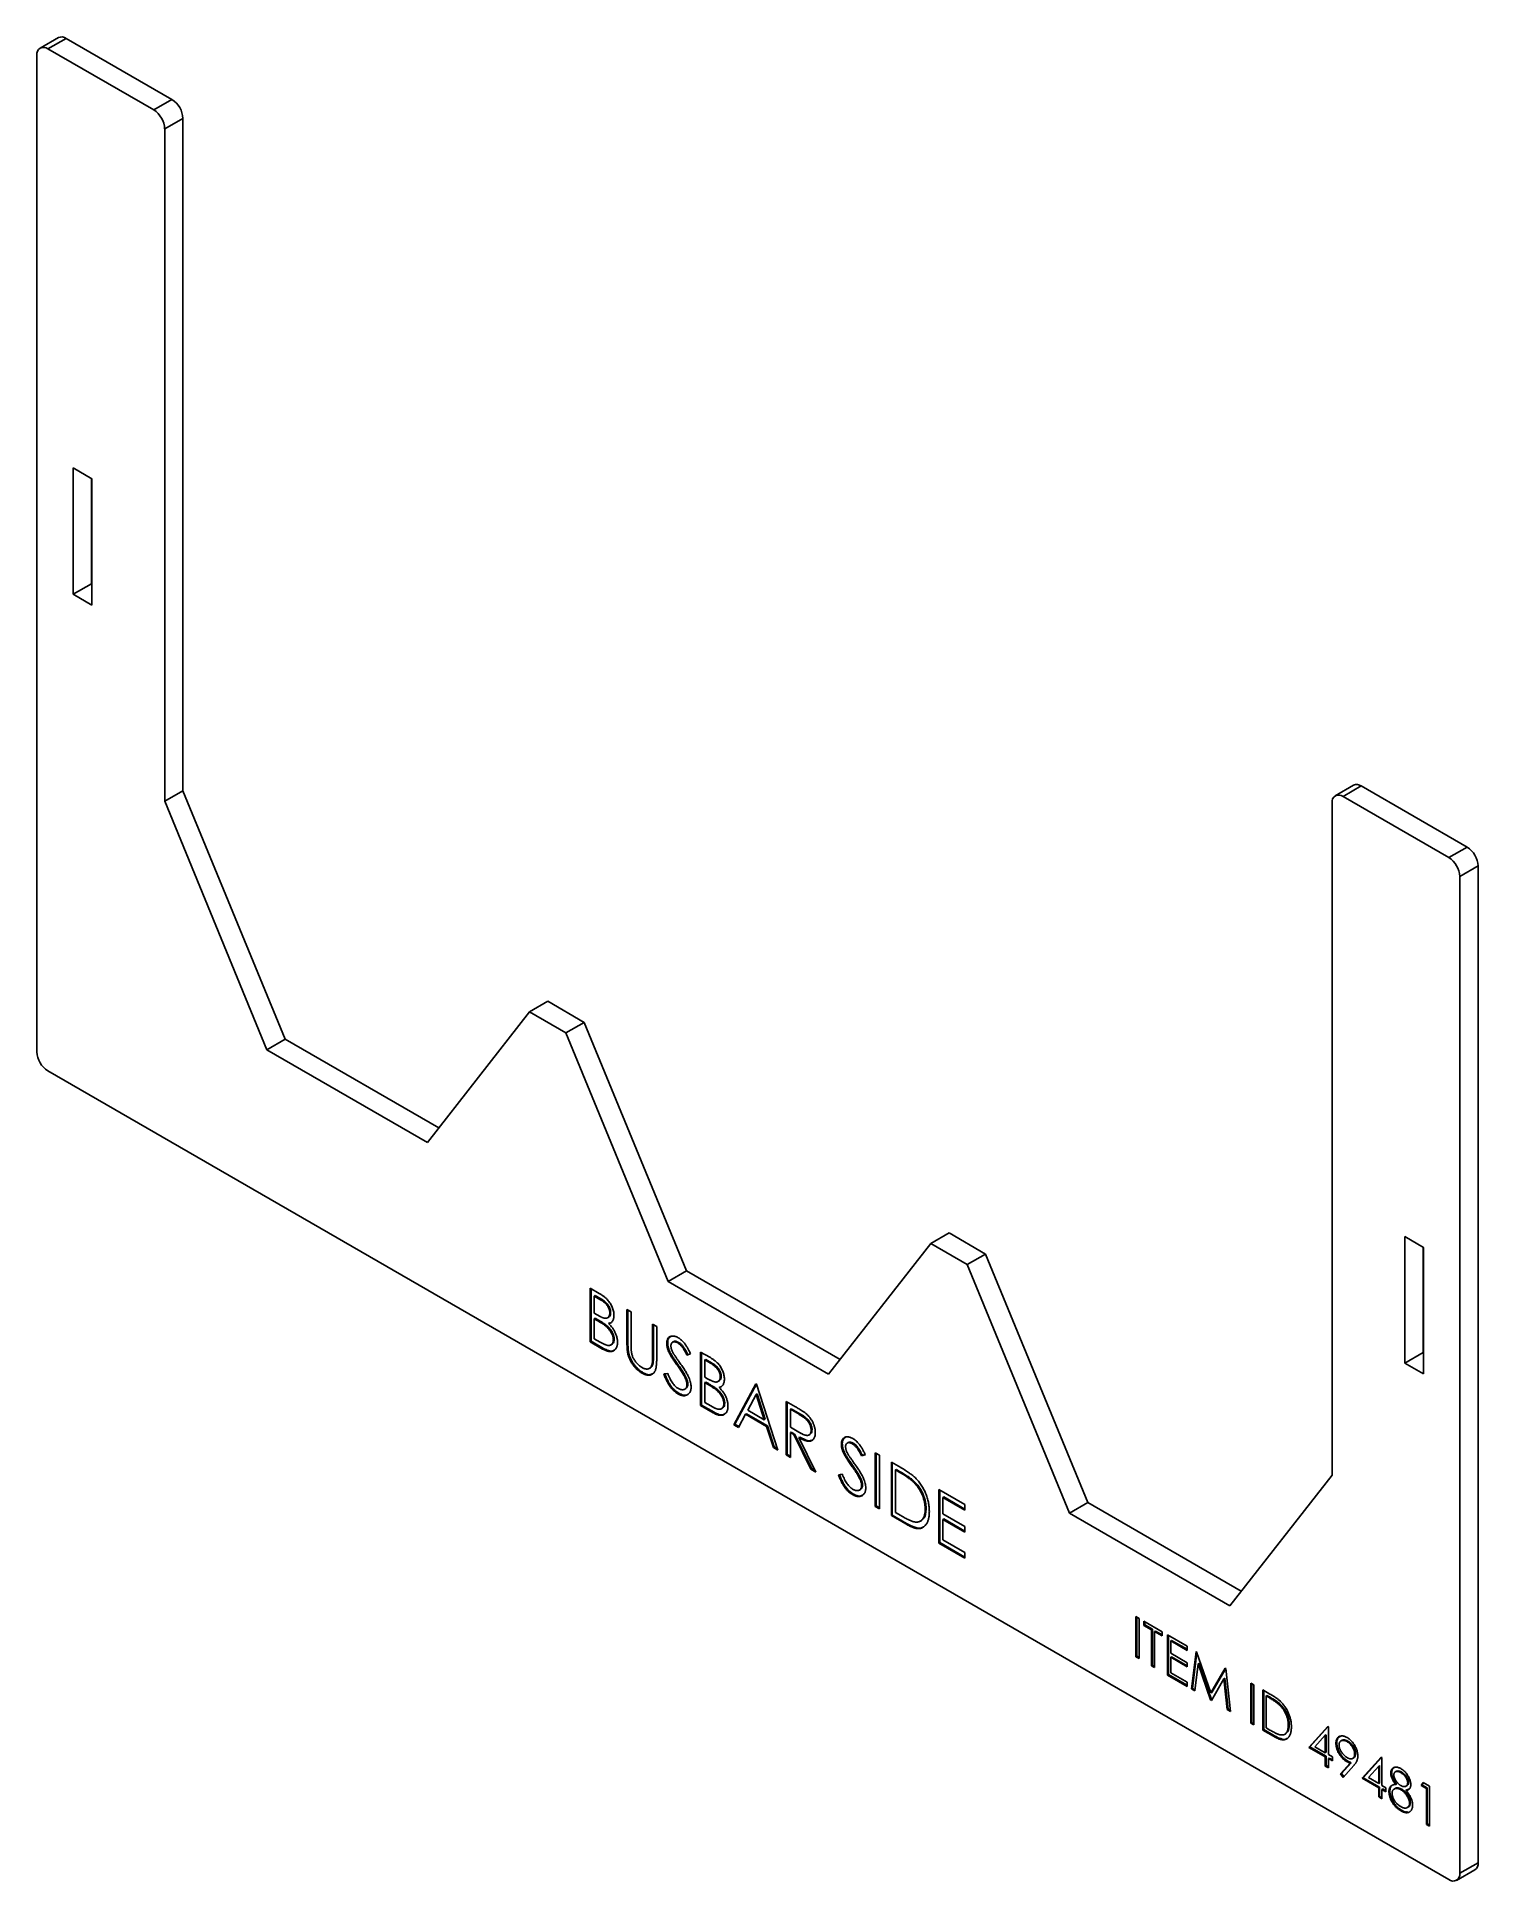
# Paper-space layout '_Isometric' of a CAD drawing. Header units: millimetres. Extents: x -141 to 138, y -188 to 169.
import ezdxf

# ---------------------------------------------------------------- set-up
doc = ezdxf.new("R2010")
doc.units = ezdxf.units.MM

psp = doc.layouts.new('_Isometric')

# ---------------------------------------------------------------- linework, layer by layer
at = {"color": 7, "linetype": 'Continuous', "lineweight": 25}
for p, q in [((-137.26, 169.16), (-140.8, 167.12)), ((-135.76, 169.01), (-139.3, 166.97)), ((-115.26, 157.17), (-135.76, 169.01)), ((-141.42, 165.75), (-141.42, -27.45)), ((-118.79, 155.13), (-139.3, 166.97)), ((-118.79, 155.13), (-115.26, 157.17)), ((-113.14, 153.5), (-116.67, 151.46)), ((-116.67, 21.14), (-116.67, 151.46)), ((-113.14, 23.18), (-113.14, 153.5)), ((-134.39, 85.75), (-134.39, 61.25)), ((-130.78, 83.66), (-134.39, 85.75)), ((-130.85, 83.7), (-130.85, 63.29)), ((-130.78, 59.17), (-130.78, 83.66)), ((-130.85, 63.29), (-134.39, 61.25)), ((-134.39, 61.25), (-130.78, 59.17)), ((-130.85, 63.29), (-130.78, 63.25)), ((-116.67, 21.14), (-113.14, 23.18)), ((-93.34, -24.99), (-113.14, 23.18)), ((113.76, 24.25), (110.22, 22.21)), ((115.26, 24.1), (111.72, 22.06)), ((132.23, 10.22), (111.72, 22.06)), ((135.76, 12.26), (115.26, 24.1)), ((-96.87, -27.04), (-116.67, 21.14)), ((109.6, 20.83), (109.6, -109.49)), ((132.23, 10.22), (135.76, 12.26)), ((137.89, 8.59), (134.35, 6.55)), ((137.89, -184.61), (137.89, 8.59)), ((134.35, -186.65), (134.35, 6.55)), ((-45.96, -19.68), (-42.43, -17.64)), ((-35.36, -21.72), (-42.43, -17.64)), ((-45.96, -19.68), (-65.76, -45)), ((-38.89, -23.76), (-45.96, -19.68)), ((-96.87, -27.04), (-93.34, -24.99)), ((-63.56, -42.18), (-93.34, -24.99)), ((-38.89, -23.76), (-35.36, -21.72)), ((-19.09, -71.94), (-38.89, -23.76)), ((-15.56, -69.9), (-35.36, -21.72)), ((-65.76, -45), (-96.87, -27.04)), ((-139.3, -31.12), (132.23, -187.87)), ((31.82, -64.58), (35.36, -62.54)), ((42.43, -66.63), (35.36, -62.54)), ((123.71, -63.25), (123.71, -87.75)), ((127.31, -65.33), (123.71, -63.25)), ((31.82, -64.58), (12.02, -89.9)), ((38.89, -68.67), (31.82, -64.58)), ((38.89, -68.67), (42.43, -66.63)), ((62.23, -114.8), (42.43, -66.63)), ((127.24, -65.29), (127.24, -85.7)), ((127.31, -89.83), (127.31, -65.33)), ((-19.09, -71.94), (-15.56, -69.9)), ((14.22, -87.09), (-15.56, -69.9)), ((58.69, -116.84), (38.89, -68.67)), ((-34.2, -73.26), (-32.45, -74.27)), ((-34.2, -83.63), (-34.2, -73.26)), ((-34.03, -83.53), (-34.03, -73.36)), ((-33.22, -74.68), (-33.4, -74.79)), ((-33.4, -74.79), (-33.4, -78.11)), ((-32.3, -75.42), (-33.4, -74.79)), ((-32.13, -75.32), (-33.22, -74.68)), ((12.02, -89.9), (-19.09, -71.94)), ((-33.4, -78.11), (-32.86, -78.42)), ((-32.13, -75.32), (-32.3, -75.42)), ((-30.23, -77.94), (-30.4, -78.04)), ((-27.07, -77.38), (-26.26, -77.84)), ((-27.07, -83.64), (-27.07, -77.38)), ((-26.89, -83.54), (-26.89, -77.48)), ((-26.26, -77.84), (-26.26, -84.06)), ((-33.22, -79.07), (-33.4, -79.17)), ((-33.4, -79.17), (-33.4, -83.03)), ((-32.86, -79.48), (-33.4, -79.17)), ((-32.69, -79.38), (-33.22, -79.07)), ((-32.69, -79.38), (-32.86, -79.48)), ((-31.01, -80.47), (-31.18, -80.57)), ((-30.85, -78.98), (-30.63, -78.85)), ((-30.46, -79.99), (-30.64, -80.09)), ((-22.12, -80.24), (-21.31, -80.7)), ((-22.12, -86.45), (-22.12, -80.24)), ((-21.94, -86.35), (-21.94, -80.34)), ((-21.31, -80.7), (-21.31, -86.96)), ((-34.03, -83.53), (-34.2, -83.63)), ((-31.78, -85.03), (-34.2, -83.63)), ((-31.6, -84.93), (-34.03, -83.53)), ((-33.4, -83.03), (-32.25, -83.69)), ((-31.6, -84.93), (-31.78, -85.03)), ((-30.2, -84.25), (-29.97, -84.12)), ((-29.54, -83.17), (-29.71, -83.28)), ((-26.89, -83.54), (-27.07, -83.64)), ((-19.18, -83.88), (-19.35, -83.99)), ((-18.67, -85.75), (-18.85, -85.85)), ((-18.04, -83.6), (-18.26, -83.73)), ((-17.05, -83.75), (-17.23, -83.85)), ((-12.79, -85.62), (-11.04, -86.63)), ((-12.79, -95.99), (-12.79, -85.62)), ((-12.61, -95.89), (-12.61, -85.72)), ((127.24, -85.7), (123.71, -87.75)), ((127.24, -85.7), (127.31, -85.75)), ((-26.73, -85.82), (-26.91, -85.92)), ((-22.75, -88.8), (-22.53, -88.67)), ((-22.03, -87.9), (-22.21, -88.01)), ((-21.94, -86.35), (-22.12, -86.45)), ((-17.2, -88.01), (-17.38, -88.11)), ((-14.75, -85.98), (-15.48, -86.2)), ((-15.3, -86.09), (-15.48, -86.2)), ((-14.77, -85.94), (-15.3, -86.09)), ((-11.81, -87.05), (-11.98, -87.15)), ((-11.98, -87.15), (-11.98, -90.47)), ((-10.89, -87.78), (-11.98, -87.15)), ((-10.71, -87.68), (-11.81, -87.05)), ((-10.71, -87.68), (-10.89, -87.78)), ((123.71, -87.75), (127.31, -89.83)), ((-23.92, -89.62), (-24.1, -89.73)), ((-19.93, -89.87), (-19.17, -89.78)), ((-15.88, -92.83), (-15.66, -92.7)), ((-15.58, -90.6), (-15.76, -90.7)), ((-15.26, -91.8), (-15.44, -91.91)), ((-11.98, -90.47), (-11.44, -90.79)), ((-11.81, -91.43), (-11.98, -91.54)), ((-11.98, -91.54), (-11.98, -95.39)), ((-11.45, -91.84), (-11.98, -91.54)), ((-11.27, -91.74), (-11.81, -91.43)), ((-11.27, -91.74), (-11.45, -91.84)), ((-9.59, -92.84), (-9.77, -92.94)), ((-9.44, -91.34), (-9.22, -91.22)), ((-9.05, -92.35), (-9.22, -92.46)), ((-8.81, -90.3), (-8.99, -90.4)), ((-6.34, -99.71), (-2.08, -91.8)), ((-6.17, -99.61), (-1.99, -91.85)), ((-2.08, -91.8), (-1.97, -91.87)), ((-1.97, -91.87), (2.18, -104.63)), ((-17.02, -93.61), (-17.2, -93.71)), ((-12.61, -95.89), (-12.79, -95.99)), ((-10.36, -97.39), (-12.79, -95.99)), ((-10.18, -97.29), (-12.61, -95.89)), ((-11.98, -95.39), (-10.84, -96.05)), ((-8.78, -96.61), (-8.56, -96.49)), ((-8.12, -95.54), (-8.3, -95.64)), ((-2.03, -93.85), (-3.66, -96.87)), ((-1.86, -93.75), (-2.03, -93.85)), ((-0.45, -98.73), (-2.03, -93.85)), ((-0.27, -98.62), (-1.86, -93.75)), ((3.79, -95.19), (5.59, -96.23)), ((3.79, -105.56), (3.79, -95.19)), ((3.97, -105.46), (3.97, -95.29)), ((-10.18, -97.29), (-10.36, -97.39)), ((-6.17, -99.61), (-6.34, -99.71)), ((-5.46, -100.22), (-6.34, -99.71)), ((-5.38, -100.06), (-6.17, -99.61)), ((-4.1, -97.68), (-5.46, -100.22)), ((-3.92, -97.58), (-4.1, -97.68)), ((-0.03, -100.03), (-4.1, -97.68)), ((0.15, -99.93), (-3.92, -97.58)), ((-3.66, -96.87), (-0.45, -98.73)), ((-0.27, -98.62), (-0.45, -98.73)), ((0.15, -99.93), (-0.03, -100.03)), ((1.3, -104.12), (-0.03, -100.03)), ((1.48, -104.02), (0.15, -99.93)), ((4.77, -96.62), (4.6, -96.72)), ((4.6, -96.72), (4.6, -100.18)), ((6.28, -97.69), (4.6, -96.72)), ((6.46, -97.59), (4.77, -96.62)), ((6.46, -97.59), (6.28, -97.69)), ((4.6, -100.18), (6.24, -101.14)), ((4.77, -101.14), (4.6, -101.24)), ((4.6, -101.24), (4.6, -106.03)), ((5.25, -101.62), (4.6, -101.24)), ((5.43, -101.52), (4.77, -101.14)), ((5.43, -101.52), (5.25, -101.62)), ((8.55, -108.31), (5.25, -101.62)), ((8.73, -108.21), (5.43, -101.52)), ((6.42, -102.09), (6.25, -102.19)), ((6.25, -102.19), (9.55, -108.88)), ((8.18, -101.7), (8.4, -101.57)), ((8.8, -100.65), (8.62, -100.75)), ((14.67, -103.42), (14.5, -103.53)), ((15.81, -103.14), (15.59, -103.27)), ((16.8, -103.29), (16.62, -103.4)), ((1.48, -104.02), (1.3, -104.12)), ((2.18, -104.63), (1.3, -104.12)), ((2.1, -104.38), (1.48, -104.02)), ((3.97, -105.46), (3.79, -105.56)), ((4.6, -106.03), (3.79, -105.56)), ((4.6, -105.82), (3.97, -105.46)), ((15.18, -105.29), (15, -105.39)), ((19.1, -105.52), (18.37, -105.74)), ((18.55, -105.64), (18.37, -105.74)), ((19.08, -105.48), (18.55, -105.64)), ((21.06, -105.16), (21.87, -105.63)), ((21.06, -115.53), (21.06, -105.16)), ((21.24, -115.43), (21.24, -105.26)), ((21.87, -105.63), (21.87, -116)), ((24.17, -106.96), (25.98, -108)), ((24.17, -117.33), (24.17, -106.96)), ((24.34, -117.22), (24.34, -107.06)), ((8.73, -108.21), (8.55, -108.31)), ((9.55, -108.88), (8.55, -108.31)), ((9.41, -108.6), (8.73, -108.21)), ((13.92, -109.41), (14.68, -109.32)), ((16.65, -107.55), (16.47, -107.65)), ((18.27, -110.14), (18.09, -110.24)), ((25.15, -108.38), (24.97, -108.48)), ((25.6, -108.85), (24.97, -108.48)), ((24.97, -108.48), (24.97, -116.73)), ((25.78, -108.75), (25.15, -108.38)), ((25.78, -108.75), (25.6, -108.85)), ((28.54, -110.63), (28.36, -110.73)), ((109.6, -109.49), (89.8, -134.8)), ((16.83, -113.15), (16.65, -113.25)), ((17.97, -112.37), (18.19, -112.25)), ((18.59, -111.34), (18.41, -111.45)), ((33.38, -112.27), (38.44, -115.2)), ((33.38, -122.64), (33.38, -112.27)), ((33.55, -122.54), (33.55, -112.37)), ((34.36, -113.7), (34.18, -113.8)), ((34.18, -113.8), (34.18, -116.99)), ((38.44, -116.26), (34.18, -113.8)), ((38.44, -116.06), (34.36, -113.7)), ((21.24, -115.43), (21.06, -115.53)), ((21.87, -116), (21.06, -115.53)), ((21.87, -115.79), (21.24, -115.43)), ((24.34, -117.22), (24.17, -117.33)), ((26.95, -118.93), (24.17, -117.33)), ((27.13, -118.83), (24.34, -117.22)), ((24.97, -116.73), (26, -117.32)), ((30.91, -115.96), (30.73, -116.06)), ((34.18, -116.99), (38.44, -119.45)), ((34.36, -117.95), (34.18, -118.06)), ((38.44, -120.31), (34.36, -117.95)), ((38.44, -115.2), (38.44, -116.26)), ((58.69, -116.84), (62.23, -114.8)), ((89.8, -134.8), (58.69, -116.84)), ((92, -131.99), (62.23, -114.8)), ((27.13, -118.83), (26.95, -118.93)), ((29.77, -118.41), (29.99, -118.28)), ((34.18, -118.06), (34.18, -122.04)), ((38.44, -120.51), (34.18, -118.06)), ((38.44, -119.45), (38.44, -120.51)), ((33.55, -122.54), (33.38, -122.64)), ((38.44, -125.57), (33.38, -122.64)), ((38.44, -125.36), (33.55, -122.54)), ((34.18, -122.04), (38.44, -124.5)), ((38.44, -124.5), (38.44, -125.57)), ((71.57, -136.91), (72.18, -137.26)), ((71.57, -144.69), (71.57, -136.91)), ((71.75, -144.59), (71.75, -137.02)), ((72.18, -137.26), (72.18, -145.04)), ((73.13, -137.81), (76.67, -139.86)), ((73.13, -138.61), (73.13, -137.81)), ((73.31, -138.51), (73.13, -138.61)), ((74.6, -139.46), (73.13, -138.61)), ((73.31, -138.51), (73.31, -137.91)), ((74.77, -139.36), (73.31, -138.51)), ((74.77, -139.36), (74.6, -139.46)), ((74.77, -146.33), (74.77, -139.36)), ((74.6, -146.44), (74.6, -139.46)), ((75.38, -139.7), (75.2, -139.81)), ((75.2, -139.81), (75.2, -146.79)), ((76.67, -140.65), (75.2, -139.81)), ((76.67, -140.45), (75.38, -139.7)), ((76.67, -139.86), (76.67, -140.65)), ((77.7, -140.45), (81.5, -142.65)), ((77.7, -148.23), (77.7, -140.45)), ((77.88, -148.13), (77.88, -140.56)), ((78.49, -141.5), (78.31, -141.6)), ((78.31, -141.6), (78.31, -143.99)), ((81.5, -143.44), (78.31, -141.6)), ((81.5, -143.24), (78.49, -141.5)), ((81.5, -142.65), (81.5, -143.44)), ((71.75, -144.59), (71.57, -144.69)), ((72.18, -145.04), (71.57, -144.69)), ((72.18, -144.84), (71.75, -144.59)), ((74.77, -146.33), (74.6, -146.44)), ((75.2, -146.79), (74.6, -146.44)), ((75.2, -146.58), (74.77, -146.33)), ((78.31, -143.99), (81.5, -145.84)), ((78.49, -144.69), (78.31, -144.79)), ((78.31, -144.79), (78.31, -147.78)), ((81.5, -146.64), (78.31, -144.79)), ((81.5, -146.43), (78.49, -144.69)), ((81.5, -145.84), (81.5, -146.64)), ((82.37, -150.92), (83.26, -143.66)), ((82.54, -150.82), (83.4, -143.86)), ((83.62, -146.04), (82.98, -151.27)), ((83.26, -143.66), (83.34, -143.71)), ((83.34, -143.71), (86.12, -151.7)), ((83.8, -145.94), (83.62, -146.04)), ((86.06, -153.06), (83.62, -146.04)), ((86.24, -152.95), (83.8, -145.94)), ((77.88, -148.13), (77.7, -148.23)), ((81.5, -150.42), (77.7, -148.23)), ((81.5, -150.22), (77.88, -148.13)), ((78.31, -147.78), (81.5, -149.63)), ((81.5, -149.63), (81.5, -150.42)), ((86.12, -151.7), (88.9, -146.92)), ((88.63, -148.94), (86.2, -153.13)), ((86.3, -151.59), (88.99, -146.97)), ((88.8, -148.84), (88.63, -148.94)), ((89.27, -154.91), (88.63, -148.94)), ((89.45, -154.81), (88.8, -148.84)), ((88.9, -146.92), (88.99, -146.97)), ((88.99, -146.97), (89.88, -155.26)), ((93.85, -149.78), (94.46, -150.12)), ((93.85, -157.55), (93.85, -149.78)), ((94.03, -157.45), (94.03, -149.88)), ((94.46, -150.12), (94.46, -157.9)), ((82.54, -150.82), (82.37, -150.92)), ((82.98, -151.27), (82.37, -150.92)), ((83, -151.08), (82.54, -150.82)), ((86.24, -152.95), (86.06, -153.06)), ((86.2, -153.13), (86.06, -153.06)), ((86.3, -151.59), (86.12, -151.7)), ((86.29, -152.98), (86.24, -152.95)), ((96.18, -151.12), (97.54, -151.91)), ((96.18, -158.9), (96.18, -151.12)), ((96.36, -158.8), (96.36, -151.22)), ((96.96, -152.17), (96.79, -152.27)), ((97.26, -152.54), (96.79, -152.27)), ((96.79, -152.27), (96.79, -158.45)), ((97.44, -152.44), (96.96, -152.17)), ((97.44, -152.44), (97.26, -152.54)), ((89.45, -154.81), (89.27, -154.91)), ((89.88, -155.26), (89.27, -154.91)), ((89.86, -155.04), (89.45, -154.81)), ((99.51, -153.85), (99.33, -153.95)), ((94.03, -157.45), (93.85, -157.55)), ((94.46, -157.9), (93.85, -157.55)), ((94.46, -157.7), (94.03, -157.45)), ((96.36, -158.8), (96.18, -158.9)), ((98.27, -160.1), (96.18, -158.9)), ((98.45, -160), (96.36, -158.8)), ((96.79, -158.45), (97.56, -158.9)), ((98.45, -160), (98.27, -160.1)), ((100.38, -159.72), (100.6, -159.59)), ((101.28, -157.85), (101.11, -157.95)), ((105.08, -162.24), (108.75, -158.18)), ((105.25, -162.14), (108.81, -158.21)), ((108.27, -159.91), (106.26, -162.13)), ((108.45, -159.81), (108.27, -159.91)), ((108.27, -163.29), (108.27, -159.91)), ((108.45, -163.18), (108.45, -159.81)), ((108.75, -158.18), (108.88, -158.25)), ((108.88, -158.25), (108.88, -163.63)), ((105.25, -162.14), (105.08, -162.24)), ((108.27, -164.08), (105.08, -162.24)), ((108.45, -163.98), (105.25, -162.14)), ((106.26, -162.13), (108.27, -163.29)), ((108.45, -163.18), (108.27, -163.29)), ((108.45, -163.98), (108.27, -164.08)), ((108.27, -165.88), (108.27, -164.08)), ((108.45, -165.78), (108.45, -163.98)), ((108.88, -163.63), (109.65, -164.08)), ((109.05, -164.33), (108.88, -164.43)), ((108.88, -164.43), (108.88, -166.23)), ((109.65, -164.88), (108.88, -164.43)), ((109.65, -164.68), (109.05, -164.33)), ((109.65, -164.08), (109.65, -164.88)), ((110.52, -161.38), (110.34, -161.48)), ((111.51, -160.87), (111.29, -161)), ((112.63, -161.01), (112.46, -161.11)), ((113.56, -164.41), (113.78, -164.28)), ((114.15, -163.43), (113.97, -163.53)), ((115.44, -168.22), (119.12, -164.16)), ((115.62, -168.12), (119.17, -164.19)), ((119.12, -164.16), (119.24, -164.23)), ((119.24, -164.23), (119.24, -169.62)), ((108.45, -165.78), (108.27, -165.88)), ((108.88, -166.23), (108.27, -165.88)), ((108.88, -166.02), (108.45, -165.78)), ((111.24, -167.4), (113.12, -165.32)), ((111.42, -167.3), (111.24, -167.4)), ((111.73, -168.07), (111.24, -167.4)), ((111.42, -167.3), (113.29, -165.22)), ((111.87, -167.92), (111.42, -167.3)), ((113.8, -165.77), (111.73, -168.07)), ((112.58, -164.87), (112.41, -164.97)), ((113.29, -165.22), (113.12, -165.32)), ((118.63, -165.89), (116.63, -168.11)), ((118.81, -165.79), (118.63, -165.89)), ((118.63, -169.27), (118.63, -165.89)), ((118.81, -169.16), (118.81, -165.79)), ((121.14, -167.12), (120.97, -167.22)), ((122.05, -166.88), (121.83, -167.01)), ((123.08, -167.04), (122.91, -167.15)), ((115.62, -168.12), (115.44, -168.22)), ((118.63, -170.06), (115.44, -168.22)), ((118.81, -169.96), (115.62, -168.12)), ((116.63, -168.11), (118.63, -169.27)), ((118.81, -169.16), (118.63, -169.27)), ((118.81, -169.96), (118.63, -170.06)), ((118.63, -171.86), (118.63, -170.06)), ((118.81, -171.76), (118.81, -169.96)), ((119.24, -169.62), (120.02, -170.06)), ((119.42, -170.31), (119.24, -170.41)), ((119.24, -170.41), (119.24, -172.21)), ((120.02, -170.86), (119.24, -170.41)), ((120.02, -170.66), (119.42, -170.31)), ((120.02, -170.06), (120.02, -170.86)), ((120.8, -170.7), (120.62, -170.8)), ((121.84, -170.19), (121.62, -170.32)), ((122.13, -169.34), (121.95, -169.44)), ((123.12, -170.36), (122.94, -170.46)), ((124.07, -170.46), (123.89, -170.56)), ((123.9, -169.79), (124.12, -169.66)), ((124.59, -170.3), (124.07, -170.46)), ((124.42, -169.01), (124.25, -169.11)), ((126.84, -169.62), (127.23, -169.05)), ((127.01, -169.51), (126.84, -169.62)), ((127.87, -170.21), (126.84, -169.62)), ((127.01, -169.51), (127.31, -169.09)), ((128.05, -170.11), (127.01, -169.51)), ((127.23, -169.05), (128.48, -169.76)), ((128.05, -170.11), (127.87, -170.21)), ((127.87, -177.19), (127.87, -170.21)), ((128.05, -177.09), (128.05, -170.11)), ((128.48, -169.76), (128.48, -177.54)), ((118.81, -171.76), (118.63, -171.86)), ((119.24, -172.21), (118.63, -171.86)), ((119.24, -172), (118.81, -171.76)), ((123.08, -174.42), (122.9, -174.52)), ((124.15, -173.93), (124.37, -173.8)), ((124.77, -172.95), (124.59, -173.05)), ((128.05, -177.09), (127.87, -177.19)), ((128.48, -177.54), (127.87, -177.19)), ((128.48, -177.34), (128.05, -177.09)), ((134.35, -186.65), (137.89, -184.61)), ((133.73, -188.02), (137.26, -185.98))]:
    psp.add_line(p, q, dxfattribs=at)
for centre, radius, start, end in [((-136.64, 167.78), 1.51, 54.3824, 114.3071), ((-140.13, 165.95), 1.31, 50.7967, 189.214), ((-121.28, 151.25), 4.61, 2.6055, 57.3945), ((-117.74, 153.29), 4.61, 2.6055, 57.3945), ((110.89, 21.04), 1.31, 50.7967, 189.214), ((114.38, 22.87), 1.51, 54.3824, 114.3071), ((133.28, 8.38), 4.61, 2.6055, 57.3945), ((129.74, 6.34), 4.61, 2.6055, 57.3945), ((-136.82, -27.24), 4.61, 182.6055, 237.3945), ((136.46, -184.79), 1.44, 304.0564, 7.2558), ((133.06, -186.86), 1.31, 230.7967, 9.214)]:
    psp.add_arc(centre, radius, start, end, dxfattribs=at)
for points, knots in [([(-32.45, -74.27), (-32.37, -74.32), (-32.2, -74.42), (-31.96, -74.57), (-31.73, -74.72), (-31.52, -74.88), (-31.32, -75.03), (-31.14, -75.19), (-30.98, -75.34), (-30.78, -75.55), (-30.55, -75.82), (-30.31, -76.17), (-30.1, -76.54), (-29.92, -76.93), (-29.78, -77.33), (-29.67, -77.73), (-29.61, -78.12), (-29.6, -78.36), (-29.6, -78.49)], [0, 0, 0, 0, 0.062594, 0.121323, 0.17668, 0.228365, 0.276868, 0.321879, 0.364099, 0.403356, 0.477968, 0.550535, 0.623584, 0.698175, 0.773354, 0.847281, 0.922818, 1, 1, 1, 1]), ([(-32.86, -78.42), (-32.78, -78.47), (-32.62, -78.55), (-32.4, -78.67), (-32.2, -78.78), (-32.01, -78.87), (-31.84, -78.94), (-31.68, -78.99), (-31.54, -79.03), (-31.38, -79.06), (-31.19, -79.08), (-30.99, -79.04), (-30.82, -78.97), (-30.67, -78.85), (-30.55, -78.7), (-30.47, -78.51), (-30.41, -78.29), (-30.41, -78.12), (-30.4, -78.04)], [0, 0, 0, 0, 0.072301, 0.1397, 0.202289, 0.2606, 0.31319, 0.361739, 0.405706, 0.44554, 0.518832, 0.589778, 0.658867, 0.72843, 0.797283, 0.864815, 0.931364, 1, 1, 1, 1]), ([(-30.4, -78.04), (-30.41, -77.98), (-30.41, -77.87), (-30.43, -77.69), (-30.47, -77.51), (-30.51, -77.34), (-30.58, -77.17), (-30.66, -76.99), (-30.75, -76.82), (-30.86, -76.65), (-30.98, -76.49), (-31.12, -76.32), (-31.28, -76.17), (-31.45, -76.01), (-31.64, -75.86), (-31.85, -75.7), (-32.07, -75.56), (-32.22, -75.47), (-32.3, -75.42)], [0, 0, 0, 0, 0.057003, 0.111818, 0.164402, 0.21587, 0.266841, 0.317479, 0.369902, 0.4234, 0.479718, 0.539241, 0.602431, 0.67103, 0.744485, 0.823454, 0.90874, 1, 1, 1, 1]), ([(-30.23, -77.94), (-30.23, -77.88), (-30.23, -77.76), (-30.25, -77.59), (-30.29, -77.41), (-30.34, -77.24), (-30.4, -77.06), (-30.48, -76.89), (-30.58, -76.72), (-30.68, -76.55), (-30.81, -76.39), (-30.95, -76.22), (-31.1, -76.06), (-31.27, -75.91), (-31.46, -75.75), (-31.67, -75.6), (-31.89, -75.45), (-32.05, -75.36), (-32.13, -75.32)], [0, 0, 0, 0, 0.057003, 0.111818, 0.164402, 0.21587, 0.266841, 0.317479, 0.369902, 0.4234, 0.479718, 0.539241, 0.602431, 0.67103, 0.744485, 0.823454, 0.90874, 1, 1, 1, 1]), ([(-30.66, -78.85), (-30.59, -78.81), (-30.42, -78.7), (-30.26, -78.39), (-30.24, -78.09), (-30.23, -77.94)], [0, 0, 0, 0, 0.275134, 0.637669, 1, 1, 1, 1]), ([(-29.6, -78.49), (-29.6, -78.6), (-29.61, -78.82), (-29.66, -79.12), (-29.74, -79.39), (-29.86, -79.62), (-30.01, -79.8), (-30.18, -79.95), (-30.4, -80.05), (-30.56, -80.08), (-30.64, -80.09)], [0, 0, 0, 0, 0.130569, 0.256581, 0.380552, 0.503623, 0.625739, 0.747549, 0.871766, 1, 1, 1, 1]), ([(-31.18, -80.57), (-31.23, -80.54), (-31.32, -80.46), (-31.48, -80.35), (-31.65, -80.23), (-31.85, -80.1), (-32.07, -79.95), (-32.32, -79.81), (-32.58, -79.65), (-32.77, -79.54), (-32.86, -79.48)], [0, 0, 0, 0, 0.079306, 0.171953, 0.277057, 0.394731, 0.526177, 0.671345, 0.829285, 1, 1, 1, 1]), ([(-31.01, -80.47), (-31.05, -80.44), (-31.15, -80.36), (-31.3, -80.25), (-31.48, -80.13), (-31.67, -80), (-31.9, -79.85), (-32.14, -79.7), (-32.41, -79.54), (-32.59, -79.44), (-32.69, -79.38)], [0, 0, 0, 0, 0.079306, 0.171953, 0.277057, 0.394731, 0.526177, 0.671345, 0.829285, 1, 1, 1, 1]), ([(-29.71, -83.28), (-29.71, -83.22), (-29.72, -83.11), (-29.74, -82.94), (-29.77, -82.77), (-29.81, -82.59), (-29.87, -82.42), (-29.93, -82.24), (-30.01, -82.06), (-30.14, -81.82), (-30.32, -81.52), (-30.57, -81.18), (-30.86, -80.86), (-31.07, -80.67), (-31.18, -80.57)], [0, 0, 0, 0, 0.060287, 0.119602, 0.177503, 0.235143, 0.292133, 0.350871, 0.410098, 0.470732, 0.594829, 0.722579, 0.856691, 1, 1, 1, 1]), ([(-29.54, -83.17), (-29.54, -83.12), (-29.54, -83.01), (-29.56, -82.84), (-29.59, -82.67), (-29.63, -82.49), (-29.69, -82.32), (-29.76, -82.14), (-29.84, -81.96), (-29.96, -81.72), (-30.14, -81.42), (-30.4, -81.08), (-30.69, -80.76), (-30.9, -80.57), (-31.01, -80.47)], [0, 0, 0, 0, 0.060287, 0.119602, 0.177503, 0.235143, 0.292133, 0.350871, 0.410098, 0.470732, 0.594829, 0.722579, 0.856691, 1, 1, 1, 1]), ([(-30.64, -80.09), (-30.53, -80.2), (-30.34, -80.4), (-30.07, -80.7), (-29.84, -81), (-29.64, -81.3), (-29.48, -81.59), (-29.33, -81.89), (-29.2, -82.19), (-29.1, -82.51), (-29.01, -82.82), (-28.95, -83.13), (-28.92, -83.44), (-28.91, -83.64), (-28.91, -83.74)], [0, 0, 0, 0, 0.106057, 0.202914, 0.2903, 0.370223, 0.446384, 0.521397, 0.598291, 0.676142, 0.755529, 0.834887, 0.916646, 1, 1, 1, 1]), ([(-32.25, -83.69), (-32.17, -83.74), (-32.01, -83.83), (-31.78, -83.95), (-31.57, -84.06), (-31.38, -84.14), (-31.2, -84.22), (-31.04, -84.28), (-30.89, -84.32), (-30.72, -84.35), (-30.54, -84.35), (-30.33, -84.32), (-30.15, -84.23), (-30, -84.11), (-29.87, -83.95), (-29.78, -83.76), (-29.72, -83.53), (-29.72, -83.36), (-29.71, -83.28)], [0, 0, 0, 0, 0.072502, 0.139739, 0.201795, 0.259822, 0.312206, 0.360773, 0.40454, 0.443698, 0.516841, 0.587874, 0.657965, 0.728969, 0.799308, 0.866636, 0.933116, 1, 1, 1, 1]), ([(-28.91, -83.74), (-28.91, -83.84), (-28.92, -84.04), (-28.95, -84.31), (-29.01, -84.55), (-29.1, -84.77), (-29.21, -84.97), (-29.34, -85.13), (-29.5, -85.27), (-29.68, -85.39), (-29.89, -85.47), (-30.11, -85.52), (-30.35, -85.53), (-30.6, -85.5), (-30.87, -85.44), (-31.16, -85.34), (-31.46, -85.21), (-31.67, -85.09), (-31.78, -85.03)], [0, 0, 0, 0, 0.0611603, 0.1203346, 0.1781803, 0.2352351, 0.292683, 0.3511862, 0.4104566, 0.4717199, 0.5337612, 0.595739, 0.6578875, 0.7212952, 0.7868225, 0.8546862, 0.925478, 1, 1, 1, 1]), ([(-29.51, -85.18), (-29.6, -85.26), (-29.89, -85.51), (-30.66, -85.39), (-31.29, -85.08), (-31.6, -84.93)], [0, 0, 0, 0, 0.189252, 0.594134, 1, 1, 1, 1]), ([(-30.03, -84.07), (-29.94, -84.04), (-29.74, -83.98), (-29.58, -83.64), (-29.55, -83.33), (-29.54, -83.17)], [0, 0, 0, 0, 0.282025, 0.641101, 1, 1, 1, 1]), ([(-26.91, -85.92), (-26.92, -85.86), (-26.95, -85.72), (-26.98, -85.5), (-27, -85.26), (-27.03, -84.99), (-27.04, -84.69), (-27.06, -84.37), (-27.07, -84.01), (-27.07, -83.77), (-27.07, -83.64)], [0, 0, 0, 0, 0.07813, 0.169465, 0.274335, 0.39211, 0.523687, 0.668365, 0.827132, 1, 1, 1, 1]), ([(-26.73, -85.82), (-26.74, -85.75), (-26.77, -85.62), (-26.8, -85.4), (-26.83, -85.16), (-26.85, -84.89), (-26.87, -84.59), (-26.88, -84.26), (-26.89, -83.91), (-26.89, -83.67), (-26.89, -83.54)], [0, 0, 0, 0, 0.07813, 0.169465, 0.274335, 0.39211, 0.523687, 0.668365, 0.827132, 1, 1, 1, 1]), ([(-26.26, -84.06), (-26.26, -84.14), (-26.26, -84.31), (-26.26, -84.55), (-26.25, -84.76), (-26.25, -84.95), (-26.25, -85.11), (-26.24, -85.25), (-26.23, -85.36), (-26.23, -85.43), (-26.22, -85.46)], [0, 0, 0, 0, 0.191079, 0.362605, 0.516099, 0.650038, 0.765977, 0.862374, 0.940842, 1, 1, 1, 1]), ([(-26.22, -85.46), (-26.21, -85.56), (-26.18, -85.77), (-26.12, -86.07), (-26.03, -86.37), (-25.92, -86.66), (-25.77, -86.94), (-25.6, -87.22), (-25.39, -87.5), (-25.16, -87.78), (-24.91, -88.04), (-24.66, -88.28), (-24.4, -88.48), (-24.23, -88.59), (-24.14, -88.64)], [0, 0, 0, 0, 0.086315, 0.167766, 0.244433, 0.318135, 0.391884, 0.470068, 0.553904, 0.644339, 0.736875, 0.826168, 0.913679, 1, 1, 1, 1]), ([(-19.35, -83.99), (-19.35, -83.88), (-19.34, -83.66), (-19.29, -83.38), (-19.2, -83.13), (-19.07, -82.91), (-18.91, -82.75), (-18.73, -82.61), (-18.51, -82.54), (-18.27, -82.5), (-18, -82.52), (-17.73, -82.58), (-17.44, -82.68), (-17.24, -82.79), (-17.14, -82.84)], [0, 0, 0, 0, 0.083785, 0.16578, 0.24628, 0.327461, 0.408797, 0.489715, 0.571376, 0.655523, 0.741019, 0.826547, 0.911989, 1, 1, 1, 1]), ([(-18.85, -85.85), (-18.89, -85.77), (-18.97, -85.61), (-19.07, -85.36), (-19.16, -85.12), (-19.23, -84.88), (-19.29, -84.65), (-19.32, -84.42), (-19.35, -84.2), (-19.35, -84.06), (-19.35, -83.99)], [0, 0, 0, 0, 0.133507, 0.262559, 0.388264, 0.512667, 0.633722, 0.755394, 0.877553, 1, 1, 1, 1]), ([(-19.18, -83.88), (-19.15, -83.52), (-19.09, -82.91), (-18.71, -82.69), (-18.55, -82.6)], [0, 0, 0, 0, 0.588811, 1, 1, 1, 1]), ([(-18.67, -85.75), (-18.71, -85.67), (-18.79, -85.5), (-18.89, -85.26), (-18.98, -85.01), (-19.05, -84.78), (-19.11, -84.54), (-19.15, -84.32), (-19.17, -84.1), (-19.17, -83.95), (-19.18, -83.88)], [0, 0, 0, 0, 0.133507, 0.262559, 0.388264, 0.512667, 0.633722, 0.755394, 0.877553, 1, 1, 1, 1]), ([(-17.2, -88.01), (-17.3, -87.88), (-17.48, -87.63), (-17.73, -87.26), (-17.96, -86.93), (-18.15, -86.63), (-18.32, -86.36), (-18.47, -86.13), (-18.58, -85.93), (-18.64, -85.81), (-18.67, -85.75)], [0, 0, 0, 0, 0.181535, 0.347082, 0.495568, 0.628357, 0.74552, 0.845831, 0.930782, 1, 1, 1, 1]), ([(-17.23, -83.85), (-17.32, -83.8), (-17.5, -83.71), (-17.75, -83.64), (-17.98, -83.62), (-18.18, -83.68), (-18.34, -83.78), (-18.46, -83.94), (-18.53, -84.15), (-18.54, -84.32), (-18.55, -84.41)], [0, 0, 0, 0, 0.143073, 0.275903, 0.402371, 0.528414, 0.650356, 0.765895, 0.880774, 1, 1, 1, 1]), ([(-18.55, -84.41), (-18.55, -84.46), (-18.54, -84.58), (-18.51, -84.76), (-18.48, -84.94), (-18.42, -85.14), (-18.34, -85.35), (-18.24, -85.58), (-18.11, -85.83), (-18.01, -86), (-17.95, -86.09)], [0, 0, 0, 0, 0.107285, 0.214746, 0.322939, 0.434116, 0.553412, 0.686073, 0.834256, 1, 1, 1, 1]), ([(-17.05, -83.75), (-17.23, -83.67), (-17.59, -83.5), (-17.95, -83.5), (-18.05, -83.62), (-18.06, -83.62)], [0, 0, 0, 0, 0.491324, 0.981566, 1, 1, 1, 1]), ([(-15.48, -86.2), (-15.52, -86.11), (-15.6, -85.93), (-15.73, -85.68), (-15.85, -85.45), (-15.97, -85.24), (-16.08, -85.05), (-16.19, -84.88), (-16.3, -84.73), (-16.43, -84.56), (-16.59, -84.36), (-16.79, -84.16), (-17.01, -83.99), (-17.16, -83.9), (-17.23, -83.85)], [0, 0, 0, 0, 0.098469, 0.189629, 0.274184, 0.352183, 0.423199, 0.488551, 0.548473, 0.60144, 0.701198, 0.799592, 0.898545, 1, 1, 1, 1]), ([(-17.14, -82.84), (-17.03, -82.91), (-16.82, -83.04), (-16.51, -83.29), (-16.22, -83.58), (-15.98, -83.86), (-15.79, -84.1), (-15.65, -84.31), (-15.5, -84.54), (-15.35, -84.78), (-15.2, -85.05), (-15.05, -85.34), (-14.9, -85.65), (-14.8, -85.87), (-14.75, -85.98)], [0, 0, 0, 0, 0.107233, 0.213252, 0.31883, 0.426794, 0.483646, 0.543604, 0.608308, 0.677127, 0.750686, 0.828713, 0.91219, 1, 1, 1, 1]), ([(-15.3, -86.09), (-15.34, -86), (-15.43, -85.83), (-15.56, -85.58), (-15.68, -85.35), (-15.8, -85.14), (-15.91, -84.95), (-16.02, -84.78), (-16.12, -84.63), (-16.25, -84.45), (-16.41, -84.26), (-16.62, -84.06), (-16.83, -83.89), (-16.98, -83.8), (-17.05, -83.75)], [0, 0, 0, 0, 0.098469, 0.189629, 0.274184, 0.352183, 0.423199, 0.488551, 0.548473, 0.60144, 0.701198, 0.799592, 0.898545, 1, 1, 1, 1]), ([(-24.1, -89.73), (-24.19, -89.67), (-24.36, -89.57), (-24.61, -89.4), (-24.84, -89.21), (-25.08, -89.02), (-25.3, -88.8), (-25.51, -88.58), (-25.71, -88.34), (-25.9, -88.09), (-26.08, -87.83), (-26.25, -87.57), (-26.4, -87.3), (-26.53, -87.03), (-26.65, -86.76), (-26.75, -86.48), (-26.84, -86.2), (-26.88, -86.01), (-26.91, -85.92)], [0, 0, 0, 0, 0.071175, 0.139644, 0.206317, 0.271373, 0.335418, 0.398076, 0.460608, 0.52297, 0.584716, 0.644895, 0.704291, 0.762998, 0.821087, 0.880104, 0.939388, 1, 1, 1, 1]), ([(-23.92, -89.62), (-24.01, -89.57), (-24.18, -89.47), (-24.43, -89.3), (-24.67, -89.11), (-24.9, -88.92), (-25.12, -88.7), (-25.33, -88.48), (-25.53, -88.24), (-25.73, -87.99), (-25.91, -87.73), (-26.07, -87.47), (-26.22, -87.2), (-26.35, -86.93), (-26.47, -86.65), (-26.57, -86.38), (-26.66, -86.1), (-26.71, -85.91), (-26.73, -85.82)], [0, 0, 0, 0, 0.071175, 0.139644, 0.206317, 0.271373, 0.335418, 0.398076, 0.460608, 0.52297, 0.584716, 0.644895, 0.704291, 0.762998, 0.821087, 0.880104, 0.939388, 1, 1, 1, 1]), ([(-24.14, -88.64), (-24.07, -88.68), (-23.93, -88.75), (-23.71, -88.84), (-23.5, -88.89), (-23.29, -88.92), (-23.1, -88.91), (-22.91, -88.88), (-22.75, -88.81), (-22.61, -88.71), (-22.48, -88.58), (-22.37, -88.42), (-22.28, -88.23), (-22.23, -88.08), (-22.21, -88.01)], [0, 0, 0, 0, 0.082891, 0.165303, 0.247762, 0.331528, 0.41528, 0.496366, 0.577151, 0.657783, 0.739322, 0.823793, 0.909476, 1, 1, 1, 1]), ([(-21.31, -86.96), (-21.31, -87.08), (-21.31, -87.3), (-21.32, -87.61), (-21.34, -87.91), (-21.36, -88.18), (-21.4, -88.44), (-21.43, -88.67), (-21.48, -88.89), (-21.54, -89.08), (-21.6, -89.26), (-21.68, -89.41), (-21.77, -89.56), (-21.88, -89.69), (-22, -89.8), (-22.14, -89.9), (-22.28, -89.98), (-22.45, -90.05), (-22.62, -90.1), (-22.8, -90.12), (-23, -90.12), (-23.2, -90.09), (-23.41, -90.04), (-23.63, -89.96), (-23.86, -89.86), (-24.02, -89.77), (-24.1, -89.73)], [0, 0, 0, 0, 0.054858, 0.1070588, 0.1569784, 0.2039923, 0.2484915, 0.2904833, 0.330489, 0.3678859, 0.4038581, 0.4400093, 0.476295, 0.5127923, 0.5504848, 0.5883811, 0.6276453, 0.6679795, 0.7084328, 0.7486023, 0.7890878, 0.8294612, 0.870371, 0.9122142, 0.9555466, 1, 1, 1, 1]), ([(-22.56, -88.67), (-22.45, -88.59), (-22.2, -88.42), (-22.09, -88.09), (-22.03, -87.9)], [0, 0, 0, 0, 0.4616715, 1, 1, 1, 1]), ([(-22.21, -88.01), (-22.2, -87.97), (-22.18, -87.9), (-22.17, -87.77), (-22.15, -87.62), (-22.14, -87.44), (-22.13, -87.23), (-22.12, -87), (-22.12, -86.73), (-22.12, -86.55), (-22.12, -86.45)], [0, 0, 0, 0, 0.069835, 0.155621, 0.257802, 0.373811, 0.506402, 0.655564, 0.820079, 1, 1, 1, 1]), ([(-22.03, -87.9), (-22.02, -87.87), (-22.01, -87.8), (-21.99, -87.67), (-21.97, -87.52), (-21.96, -87.34), (-21.95, -87.13), (-21.94, -86.89), (-21.94, -86.63), (-21.94, -86.44), (-21.94, -86.35)], [0, 0, 0, 0, 0.069835, 0.155621, 0.257802, 0.373811, 0.506402, 0.655564, 0.820079, 1, 1, 1, 1]), ([(-17.38, -88.11), (-17.47, -87.98), (-17.65, -87.73), (-17.91, -87.36), (-18.13, -87.03), (-18.33, -86.73), (-18.5, -86.47), (-18.64, -86.23), (-18.76, -86.03), (-18.82, -85.91), (-18.85, -85.85)], [0, 0, 0, 0, 0.181535, 0.347082, 0.495568, 0.628357, 0.74552, 0.845831, 0.930782, 1, 1, 1, 1]), ([(-17.95, -86.09), (-17.93, -86.12), (-17.89, -86.2), (-17.8, -86.32), (-17.69, -86.49), (-17.55, -86.69), (-17.39, -86.92), (-17.2, -87.19), (-16.98, -87.49), (-16.83, -87.71), (-16.75, -87.82)], [0, 0, 0, 0, 0.052594, 0.124952, 0.218094, 0.333502, 0.468789, 0.624938, 0.801683, 1, 1, 1, 1]), ([(-15.76, -90.7), (-15.8, -90.62), (-15.88, -90.45), (-16.03, -90.18), (-16.2, -89.89), (-16.39, -89.57), (-16.61, -89.24), (-16.84, -88.88), (-17.1, -88.51), (-17.28, -88.25), (-17.38, -88.11)], [0, 0, 0, 0, 0.090279, 0.18953, 0.299198, 0.418926, 0.548376, 0.688136, 0.839084, 1, 1, 1, 1]), ([(-15.58, -90.6), (-15.62, -90.52), (-15.71, -90.34), (-15.85, -90.08), (-16.02, -89.79), (-16.21, -89.47), (-16.43, -89.14), (-16.66, -88.78), (-16.92, -88.4), (-17.11, -88.15), (-17.2, -88.01)], [0, 0, 0, 0, 0.090279, 0.18953, 0.299198, 0.418926, 0.548376, 0.688136, 0.839084, 1, 1, 1, 1]), ([(-16.75, -87.82), (-16.65, -87.96), (-16.46, -88.22), (-16.19, -88.62), (-15.95, -88.99), (-15.73, -89.34), (-15.53, -89.68), (-15.36, -89.99), (-15.21, -90.28), (-15.05, -90.63), (-14.88, -91.05), (-14.74, -91.53), (-14.65, -91.98), (-14.64, -92.25), (-14.63, -92.39)], [0, 0, 0, 0, 0.096972, 0.187773, 0.272396, 0.351321, 0.424335, 0.491909, 0.554233, 0.611268, 0.716348, 0.81454, 0.908495, 1, 1, 1, 1]), ([(-11.04, -86.63), (-10.95, -86.68), (-10.79, -86.78), (-10.54, -86.93), (-10.32, -87.09), (-10.11, -87.24), (-9.91, -87.4), (-9.73, -87.55), (-9.56, -87.7), (-9.37, -87.91), (-9.14, -88.18), (-8.9, -88.53), (-8.69, -88.91), (-8.51, -89.3), (-8.36, -89.69), (-8.26, -90.09), (-8.19, -90.48), (-8.19, -90.72), (-8.18, -90.85)], [0, 0, 0, 0, 0.062594, 0.121323, 0.17668, 0.228365, 0.276868, 0.321879, 0.364099, 0.403356, 0.477968, 0.550535, 0.623584, 0.698175, 0.773354, 0.847281, 0.922818, 1, 1, 1, 1]), ([(-8.99, -90.4), (-8.99, -90.34), (-8.99, -90.23), (-9.02, -90.05), (-9.05, -89.88), (-9.1, -89.7), (-9.17, -89.53), (-9.24, -89.36), (-9.34, -89.19), (-9.45, -89.02), (-9.57, -88.85), (-9.71, -88.69), (-9.86, -88.53), (-10.04, -88.37), (-10.23, -88.22), (-10.43, -88.07), (-10.66, -87.92), (-10.81, -87.83), (-10.89, -87.78)], [0, 0, 0, 0, 0.0570031, 0.1118179, 0.1644024, 0.2158698, 0.2668411, 0.317479, 0.3699021, 0.4234004, 0.4797184, 0.5392415, 0.6024307, 0.6710295, 0.7444848, 0.823454, 0.9087403, 1, 1, 1, 1]), ([(-8.81, -90.3), (-8.81, -90.24), (-8.82, -90.13), (-8.84, -89.95), (-8.88, -89.77), (-8.92, -89.6), (-8.99, -89.43), (-9.07, -89.25), (-9.16, -89.08), (-9.27, -88.91), (-9.39, -88.75), (-9.53, -88.58), (-9.69, -88.43), (-9.86, -88.27), (-10.05, -88.12), (-10.26, -87.96), (-10.48, -87.82), (-10.63, -87.73), (-10.71, -87.68)], [0, 0, 0, 0, 0.0570031, 0.1118179, 0.1644024, 0.2158698, 0.2668411, 0.317479, 0.3699021, 0.4234004, 0.4797184, 0.5392415, 0.6024307, 0.6710295, 0.7444848, 0.823454, 0.9087403, 1, 1, 1, 1]), ([(-22.04, -89.78), (-22.28, -89.9), (-22.8, -90.17), (-23.52, -89.82), (-23.92, -89.62)], [0, 0, 0, 0, 0.443817, 1, 1, 1, 1]), ([(-17.2, -93.71), (-17.26, -93.67), (-17.4, -93.59), (-17.6, -93.45), (-17.79, -93.3), (-17.98, -93.13), (-18.17, -92.95), (-18.35, -92.76), (-18.52, -92.55), (-18.69, -92.33), (-18.86, -92.09), (-19.02, -91.83), (-19.18, -91.55), (-19.34, -91.25), (-19.49, -90.94), (-19.64, -90.6), (-19.79, -90.24), (-19.88, -89.99), (-19.93, -89.87)], [0, 0, 0, 0, 0.057208, 0.113696, 0.169178, 0.224159, 0.27872, 0.333794, 0.389241, 0.445822, 0.503704, 0.564294, 0.627975, 0.695038, 0.765373, 0.839611, 0.917538, 1, 1, 1, 1]), ([(-17.02, -93.61), (-17.09, -93.57), (-17.22, -93.49), (-17.42, -93.35), (-17.62, -93.2), (-17.81, -93.03), (-17.99, -92.85), (-18.17, -92.65), (-18.35, -92.45), (-18.52, -92.23), (-18.69, -91.99), (-18.85, -91.73), (-19.01, -91.45), (-19.16, -91.15), (-19.32, -90.83), (-19.47, -90.5), (-19.61, -90.14), (-19.7, -89.89), (-19.75, -89.77)], [0, 0, 0, 0, 0.057208, 0.113696, 0.169178, 0.224159, 0.27872, 0.333794, 0.389241, 0.445822, 0.503704, 0.564294, 0.627975, 0.695038, 0.765373, 0.839611, 0.917538, 1, 1, 1, 1]), ([(-19.17, -89.78), (-19.1, -89.96), (-18.96, -90.3), (-18.74, -90.78), (-18.5, -91.22), (-18.26, -91.6), (-18.01, -91.94), (-17.75, -92.23), (-17.47, -92.47), (-17.29, -92.59), (-17.2, -92.65)], [0, 0, 0, 0, 0.159004, 0.304646, 0.438547, 0.562322, 0.677433, 0.786897, 0.893611, 1, 1, 1, 1]), ([(-17.2, -92.65), (-17.12, -92.69), (-16.96, -92.78), (-16.73, -92.86), (-16.51, -92.92), (-16.3, -92.93), (-16.1, -92.92), (-15.93, -92.86), (-15.78, -92.78), (-15.65, -92.65), (-15.56, -92.5), (-15.49, -92.33), (-15.45, -92.13), (-15.44, -91.98), (-15.44, -91.91)], [0, 0, 0, 0, 0.091264, 0.18093, 0.270088, 0.360156, 0.448343, 0.532666, 0.613834, 0.693982, 0.772716, 0.849335, 0.923967, 1, 1, 1, 1]), ([(-14.63, -92.39), (-14.63, -92.48), (-14.64, -92.66), (-14.68, -92.91), (-14.73, -93.14), (-14.82, -93.34), (-14.92, -93.53), (-15.05, -93.68), (-15.2, -93.82), (-15.38, -93.93), (-15.57, -94.01), (-15.77, -94.07), (-15.98, -94.09), (-16.21, -94.08), (-16.44, -94.04), (-16.68, -93.96), (-16.94, -93.86), (-17.11, -93.76), (-17.2, -93.71)], [0, 0, 0, 0, 0.061484, 0.121775, 0.18092, 0.240256, 0.300114, 0.361146, 0.423501, 0.488669, 0.553954, 0.617581, 0.680238, 0.742187, 0.804663, 0.868259, 0.93302, 1, 1, 1, 1]), ([(-15.44, -91.91), (-15.44, -91.82), (-15.45, -91.64), (-15.51, -91.34), (-15.62, -91.03), (-15.71, -90.81), (-15.76, -90.7)], [0, 0, 0, 0, 0.234723, 0.477158, 0.728556, 1, 1, 1, 1]), ([(-15.68, -92.71), (-15.57, -92.62), (-15.32, -92.42), (-15.28, -92.01), (-15.26, -91.8)], [0, 0, 0, 0, 0.488278, 1, 1, 1, 1]), ([(-15.26, -91.8), (-15.26, -91.72), (-15.27, -91.54), (-15.34, -91.24), (-15.44, -90.92), (-15.53, -90.71), (-15.58, -90.6)], [0, 0, 0, 0, 0.234723, 0.477158, 0.728556, 1, 1, 1, 1]), ([(-9.77, -92.94), (-9.81, -92.9), (-9.91, -92.82), (-10.06, -92.71), (-10.24, -92.59), (-10.44, -92.46), (-10.66, -92.32), (-10.9, -92.17), (-11.17, -92.01), (-11.35, -91.9), (-11.45, -91.84)], [0, 0, 0, 0, 0.079306, 0.171953, 0.277057, 0.394731, 0.526177, 0.671345, 0.829285, 1, 1, 1, 1]), ([(-11.44, -90.79), (-11.36, -90.83), (-11.21, -90.92), (-10.99, -91.04), (-10.78, -91.14), (-10.59, -91.23), (-10.42, -91.3), (-10.27, -91.35), (-10.12, -91.4), (-9.96, -91.43), (-9.78, -91.44), (-9.58, -91.41), (-9.4, -91.33), (-9.26, -91.22), (-9.14, -91.06), (-9.05, -90.87), (-9, -90.66), (-8.99, -90.49), (-8.99, -90.4)], [0, 0, 0, 0, 0.072301, 0.1397, 0.202289, 0.2606, 0.31319, 0.361739, 0.405706, 0.44554, 0.518832, 0.589778, 0.658867, 0.72843, 0.797283, 0.864815, 0.931364, 1, 1, 1, 1]), ([(-9.59, -92.84), (-9.64, -92.8), (-9.73, -92.72), (-9.89, -92.61), (-10.06, -92.49), (-10.26, -92.36), (-10.48, -92.21), (-10.73, -92.07), (-10.99, -91.91), (-11.18, -91.8), (-11.27, -91.74)], [0, 0, 0, 0, 0.079306, 0.171953, 0.277057, 0.394731, 0.526177, 0.671345, 0.829285, 1, 1, 1, 1]), ([(-8.3, -95.64), (-8.3, -95.58), (-8.3, -95.47), (-8.32, -95.3), (-8.35, -95.13), (-8.39, -94.96), (-8.45, -94.78), (-8.52, -94.6), (-8.6, -94.42), (-8.72, -94.18), (-8.9, -93.88), (-9.16, -93.54), (-9.45, -93.22), (-9.66, -93.03), (-9.77, -92.94)], [0, 0, 0, 0, 0.0602874, 0.1196024, 0.1775034, 0.2351427, 0.2921326, 0.3508712, 0.4100979, 0.4707315, 0.5948287, 0.7225788, 0.8566914, 1, 1, 1, 1]), ([(-8.12, -95.54), (-8.12, -95.48), (-8.12, -95.37), (-8.15, -95.2), (-8.18, -95.03), (-8.22, -94.85), (-8.27, -94.68), (-8.34, -94.5), (-8.42, -94.32), (-8.55, -94.08), (-8.73, -93.78), (-8.98, -93.44), (-9.27, -93.12), (-9.48, -92.93), (-9.59, -92.84)], [0, 0, 0, 0, 0.0602874, 0.1196024, 0.1775034, 0.2351427, 0.2921326, 0.3508712, 0.4100979, 0.4707315, 0.5948287, 0.7225788, 0.8566914, 1, 1, 1, 1]), ([(-9.25, -91.22), (-9.18, -91.17), (-9.01, -91.07), (-8.85, -90.75), (-8.82, -90.45), (-8.81, -90.3)], [0, 0, 0, 0, 0.2751344, 0.6376689, 1, 1, 1, 1]), ([(-8.18, -90.85), (-8.19, -90.96), (-8.19, -91.18), (-8.25, -91.48), (-8.33, -91.75), (-8.44, -91.98), (-8.59, -92.16), (-8.77, -92.31), (-8.98, -92.41), (-9.14, -92.44), (-9.22, -92.46)], [0, 0, 0, 0, 0.130569, 0.256581, 0.380552, 0.503623, 0.625739, 0.747549, 0.871766, 1, 1, 1, 1]), ([(-9.22, -92.46), (-9.12, -92.56), (-8.93, -92.76), (-8.66, -93.07), (-8.43, -93.37), (-8.23, -93.66), (-8.06, -93.95), (-7.92, -94.25), (-7.79, -94.56), (-7.68, -94.87), (-7.6, -95.18), (-7.54, -95.49), (-7.5, -95.8), (-7.5, -96), (-7.49, -96.1)], [0, 0, 0, 0, 0.106057, 0.202914, 0.2903, 0.370223, 0.446384, 0.521397, 0.598291, 0.676142, 0.755529, 0.834887, 0.916646, 1, 1, 1, 1]), ([(-15.2, -93.74), (-15.27, -93.81), (-15.51, -94.03), (-16.16, -94.01), (-16.73, -93.74), (-17.02, -93.61)], [0, 0, 0, 0, 0.163871, 0.581753, 1, 1, 1, 1]), ([(-10.84, -96.05), (-10.75, -96.1), (-10.6, -96.19), (-10.37, -96.31), (-10.15, -96.42), (-9.96, -96.51), (-9.78, -96.58), (-9.62, -96.64), (-9.48, -96.68), (-9.31, -96.71), (-9.12, -96.72), (-8.92, -96.68), (-8.74, -96.6), (-8.58, -96.47), (-8.46, -96.31), (-8.37, -96.12), (-8.31, -95.9), (-8.3, -95.72), (-8.3, -95.64)], [0, 0, 0, 0, 0.0725025, 0.139739, 0.2017951, 0.2598219, 0.312206, 0.3607734, 0.4045403, 0.4436981, 0.5168408, 0.5878743, 0.6579654, 0.7289694, 0.7993077, 0.8666358, 0.9331163, 1, 1, 1, 1]), ([(-7.49, -96.1), (-7.5, -96.2), (-7.5, -96.4), (-7.54, -96.67), (-7.6, -96.92), (-7.68, -97.14), (-7.79, -97.33), (-7.93, -97.5), (-8.09, -97.63), (-8.27, -97.75), (-8.47, -97.83), (-8.69, -97.88), (-8.93, -97.89), (-9.18, -97.86), (-9.45, -97.8), (-9.74, -97.7), (-10.05, -97.57), (-10.25, -97.45), (-10.36, -97.39)], [0, 0, 0, 0, 0.06116, 0.120335, 0.17818, 0.235235, 0.292683, 0.351186, 0.410457, 0.47172, 0.533761, 0.595739, 0.657888, 0.721295, 0.786823, 0.854686, 0.925478, 1, 1, 1, 1]), ([(-8.62, -96.43), (-8.53, -96.41), (-8.33, -96.34), (-8.16, -96), (-8.14, -95.69), (-8.12, -95.54)], [0, 0, 0, 0, 0.282025, 0.641101, 1, 1, 1, 1]), ([(5.59, -96.23), (5.71, -96.3), (5.94, -96.43), (6.27, -96.63), (6.57, -96.81), (6.84, -96.98), (7.07, -97.14), (7.28, -97.28), (7.46, -97.42), (7.57, -97.5), (7.62, -97.54)], [0, 0, 0, 0, 0.176258, 0.338434, 0.484822, 0.617158, 0.734698, 0.837385, 0.926372, 1, 1, 1, 1]), ([(-8.1, -97.54), (-8.19, -97.62), (-8.48, -97.87), (-9.25, -97.76), (-9.87, -97.45), (-10.18, -97.29)], [0, 0, 0, 0, 0.189252, 0.594134, 1, 1, 1, 1]), ([(8.62, -100.75), (8.62, -100.67), (8.62, -100.5), (8.57, -100.23), (8.48, -99.95), (8.37, -99.67), (8.23, -99.4), (8.07, -99.14), (7.88, -98.9), (7.71, -98.71), (7.56, -98.57), (7.43, -98.46), (7.28, -98.34), (7.11, -98.22), (6.93, -98.09), (6.73, -97.96), (6.51, -97.83), (6.36, -97.74), (6.28, -97.69)], [0, 0, 0, 0, 0.068814, 0.136365, 0.204019, 0.273064, 0.342913, 0.410965, 0.479169, 0.549308, 0.587652, 0.630647, 0.678879, 0.731934, 0.791111, 0.855283, 0.925086, 1, 1, 1, 1]), ([(8.8, -100.65), (8.8, -100.57), (8.79, -100.4), (8.74, -100.13), (8.66, -99.85), (8.54, -99.57), (8.41, -99.3), (8.24, -99.04), (8.06, -98.79), (7.89, -98.61), (7.74, -98.47), (7.61, -98.35), (7.46, -98.24), (7.29, -98.12), (7.11, -97.99), (6.91, -97.86), (6.69, -97.72), (6.53, -97.64), (6.46, -97.59)], [0, 0, 0, 0, 0.068814, 0.136365, 0.204019, 0.273064, 0.342913, 0.410965, 0.479169, 0.549308, 0.587652, 0.630647, 0.678879, 0.731934, 0.791111, 0.855283, 0.925086, 1, 1, 1, 1]), ([(7.62, -97.54), (7.69, -97.6), (7.82, -97.71), (8, -97.9), (8.18, -98.09), (8.35, -98.3), (8.51, -98.51), (8.66, -98.74), (8.8, -98.97), (8.93, -99.21), (9.05, -99.46), (9.15, -99.71), (9.24, -99.96), (9.31, -100.21), (9.36, -100.46), (9.4, -100.72), (9.43, -100.97), (9.43, -101.14), (9.43, -101.22)], [0, 0, 0, 0, 0.064217, 0.127064, 0.188745, 0.249132, 0.309453, 0.369827, 0.43065, 0.492352, 0.554072, 0.61569, 0.676798, 0.738439, 0.801317, 0.865185, 0.931641, 1, 1, 1, 1]), ([(6.24, -101.14), (6.32, -101.18), (6.47, -101.27), (6.68, -101.38), (6.88, -101.49), (7.07, -101.57), (7.23, -101.64), (7.39, -101.7), (7.53, -101.74), (7.69, -101.77), (7.87, -101.78), (8.06, -101.76), (8.23, -101.68), (8.37, -101.56), (8.49, -101.41), (8.57, -101.22), (8.62, -101), (8.62, -100.84), (8.62, -100.75)], [0, 0, 0, 0, 0.071668, 0.138913, 0.201185, 0.259124, 0.312255, 0.360682, 0.405086, 0.445102, 0.518778, 0.589462, 0.658462, 0.727283, 0.796322, 0.863175, 0.930949, 1, 1, 1, 1]), ([(9.43, -101.22), (9.43, -101.36), (9.42, -101.62), (9.35, -101.97), (9.24, -102.27), (9.08, -102.52), (8.89, -102.71), (8.65, -102.85), (8.37, -102.91), (8.12, -102.92), (7.89, -102.88), (7.7, -102.85), (7.5, -102.78), (7.28, -102.7), (7.04, -102.6), (6.79, -102.49), (6.52, -102.35), (6.34, -102.25), (6.25, -102.19)], [0, 0, 0, 0, 0.07878, 0.153721, 0.226714, 0.299191, 0.37119, 0.443006, 0.516689, 0.593217, 0.633873, 0.676989, 0.7229, 0.771959, 0.824211, 0.879379, 0.937948, 1, 1, 1, 1]), ([(8.95, -102.64), (8.77, -102.72), (8.33, -102.9), (7.42, -102.62), (6.76, -102.27), (6.42, -102.09)], [0, 0, 0, 0, 0.264067, 0.631451, 1, 1, 1, 1]), ([(8.37, -101.58), (8.45, -101.53), (8.71, -101.36), (8.76, -100.94), (8.8, -100.65)], [0, 0, 0, 0, 0.292196, 1, 1, 1, 1]), ([(14.5, -103.53), (14.5, -103.42), (14.51, -103.21), (14.56, -102.92), (14.65, -102.67), (14.77, -102.45), (14.93, -102.29), (15.12, -102.15), (15.34, -102.08), (15.58, -102.04), (15.85, -102.06), (16.12, -102.12), (16.41, -102.23), (16.61, -102.33), (16.71, -102.38)], [0, 0, 0, 0, 0.083785, 0.16578, 0.24628, 0.327461, 0.408797, 0.489715, 0.571376, 0.655523, 0.741019, 0.826547, 0.911989, 1, 1, 1, 1]), ([(15, -105.39), (14.96, -105.31), (14.88, -105.15), (14.78, -104.9), (14.69, -104.66), (14.62, -104.42), (14.56, -104.19), (14.52, -103.96), (14.5, -103.74), (14.5, -103.6), (14.5, -103.53)], [0, 0, 0, 0, 0.133507, 0.262559, 0.388264, 0.512667, 0.633722, 0.755394, 0.877553, 1, 1, 1, 1]), ([(14.67, -103.42), (14.7, -103.06), (14.75, -102.45), (15.14, -102.23), (15.3, -102.14)], [0, 0, 0, 0, 0.588811, 1, 1, 1, 1]), ([(15.18, -105.29), (15.14, -105.21), (15.06, -105.04), (14.95, -104.8), (14.87, -104.55), (14.8, -104.32), (14.74, -104.08), (14.7, -103.86), (14.68, -103.64), (14.67, -103.49), (14.67, -103.42)], [0, 0, 0, 0, 0.133507, 0.262559, 0.388264, 0.512667, 0.633722, 0.755394, 0.877553, 1, 1, 1, 1]), ([(16.62, -103.4), (16.53, -103.35), (16.35, -103.25), (16.09, -103.18), (15.87, -103.16), (15.67, -103.22), (15.51, -103.32), (15.39, -103.48), (15.32, -103.69), (15.31, -103.86), (15.3, -103.95)], [0, 0, 0, 0, 0.143073, 0.275903, 0.402371, 0.528414, 0.650356, 0.765895, 0.880774, 1, 1, 1, 1]), ([(16.8, -103.29), (16.62, -103.21), (16.26, -103.04), (15.9, -103.04), (15.8, -103.16), (15.79, -103.16)], [0, 0, 0, 0, 0.491324, 0.981566, 1, 1, 1, 1]), ([(18.37, -105.74), (18.33, -105.65), (18.24, -105.47), (18.12, -105.22), (17.99, -104.99), (17.88, -104.78), (17.76, -104.59), (17.66, -104.42), (17.55, -104.27), (17.42, -104.1), (17.26, -103.9), (17.05, -103.7), (16.84, -103.53), (16.69, -103.44), (16.62, -103.4)], [0, 0, 0, 0, 0.098469, 0.189629, 0.274184, 0.352183, 0.423199, 0.488551, 0.548473, 0.60144, 0.701198, 0.799592, 0.898545, 1, 1, 1, 1]), ([(16.71, -102.38), (16.82, -102.45), (17.03, -102.58), (17.34, -102.83), (17.63, -103.12), (17.87, -103.4), (18.06, -103.64), (18.2, -103.85), (18.35, -104.08), (18.5, -104.33), (18.65, -104.59), (18.8, -104.88), (18.95, -105.19), (19.05, -105.41), (19.1, -105.52)], [0, 0, 0, 0, 0.107233, 0.213252, 0.31883, 0.426794, 0.483646, 0.543604, 0.608308, 0.677127, 0.750686, 0.828713, 0.91219, 1, 1, 1, 1]), ([(18.55, -105.64), (18.51, -105.54), (18.42, -105.37), (18.29, -105.12), (18.17, -104.89), (18.05, -104.68), (17.94, -104.49), (17.83, -104.32), (17.73, -104.17), (17.6, -103.99), (17.44, -103.8), (17.23, -103.6), (17.02, -103.43), (16.87, -103.34), (16.8, -103.29)], [0, 0, 0, 0, 0.098469, 0.189629, 0.274184, 0.352183, 0.423199, 0.488551, 0.548473, 0.60144, 0.701198, 0.799592, 0.898545, 1, 1, 1, 1]), ([(16.47, -107.65), (16.38, -107.52), (16.19, -107.27), (15.94, -106.9), (15.72, -106.57), (15.52, -106.27), (15.35, -106.01), (15.2, -105.77), (15.09, -105.57), (15.03, -105.45), (15, -105.39)], [0, 0, 0, 0, 0.181535, 0.347082, 0.495568, 0.628357, 0.74552, 0.845831, 0.930782, 1, 1, 1, 1]), ([(16.65, -107.55), (16.55, -107.42), (16.37, -107.17), (16.12, -106.8), (15.89, -106.47), (15.69, -106.17), (15.52, -105.9), (15.38, -105.67), (15.27, -105.47), (15.2, -105.35), (15.18, -105.29)], [0, 0, 0, 0, 0.181535, 0.347082, 0.495568, 0.628357, 0.74552, 0.845831, 0.930782, 1, 1, 1, 1]), ([(15.3, -103.95), (15.3, -104), (15.31, -104.12), (15.33, -104.3), (15.37, -104.48), (15.43, -104.68), (15.51, -104.89), (15.61, -105.12), (15.74, -105.37), (15.84, -105.54), (15.89, -105.63)], [0, 0, 0, 0, 0.107285, 0.214746, 0.322939, 0.434116, 0.553412, 0.686073, 0.834256, 1, 1, 1, 1]), ([(15.89, -105.63), (15.91, -105.66), (15.96, -105.74), (16.05, -105.86), (16.16, -106.03), (16.3, -106.23), (16.46, -106.46), (16.65, -106.73), (16.87, -107.03), (17.02, -107.25), (17.1, -107.36)], [0, 0, 0, 0, 0.052594, 0.124952, 0.218094, 0.333502, 0.468789, 0.624938, 0.801683, 1, 1, 1, 1]), ([(16.65, -113.25), (16.58, -113.21), (16.45, -113.13), (16.25, -112.99), (16.05, -112.84), (15.87, -112.67), (15.68, -112.49), (15.5, -112.3), (15.33, -112.09), (15.15, -111.87), (14.99, -111.63), (14.83, -111.37), (14.66, -111.09), (14.51, -110.79), (14.36, -110.48), (14.21, -110.14), (14.06, -109.78), (13.97, -109.54), (13.92, -109.41)], [0, 0, 0, 0, 0.057208, 0.113696, 0.169178, 0.224159, 0.27872, 0.333794, 0.389241, 0.445822, 0.503704, 0.564294, 0.627975, 0.695038, 0.765373, 0.839611, 0.917538, 1, 1, 1, 1]), ([(16.83, -113.15), (16.76, -113.11), (16.63, -113.03), (16.43, -112.89), (16.23, -112.74), (16.04, -112.57), (15.86, -112.39), (15.68, -112.2), (15.5, -111.99), (15.33, -111.77), (15.16, -111.53), (15, -111.27), (14.84, -110.99), (14.69, -110.69), (14.53, -110.37), (14.38, -110.04), (14.24, -109.68), (14.14, -109.43), (14.1, -109.31)], [0, 0, 0, 0, 0.057208, 0.113696, 0.169178, 0.224159, 0.27872, 0.333794, 0.389241, 0.445822, 0.503704, 0.564294, 0.627975, 0.695038, 0.765373, 0.839611, 0.917538, 1, 1, 1, 1]), ([(14.68, -109.32), (14.75, -109.5), (14.89, -109.84), (15.11, -110.32), (15.35, -110.76), (15.59, -111.14), (15.84, -111.48), (16.1, -111.77), (16.37, -112.01), (16.56, -112.13), (16.65, -112.19)], [0, 0, 0, 0, 0.1590043, 0.3046461, 0.4385469, 0.5623223, 0.6774325, 0.7868974, 0.8936109, 1, 1, 1, 1]), ([(18.09, -110.24), (18.05, -110.16), (17.96, -109.99), (17.82, -109.72), (17.65, -109.43), (17.46, -109.11), (17.24, -108.78), (17.01, -108.42), (16.75, -108.05), (16.56, -107.79), (16.47, -107.65)], [0, 0, 0, 0, 0.090279, 0.18953, 0.299198, 0.418926, 0.548376, 0.688136, 0.839084, 1, 1, 1, 1]), ([(18.27, -110.14), (18.23, -110.06), (18.14, -109.88), (18, -109.62), (17.83, -109.33), (17.64, -109.01), (17.42, -108.68), (17.18, -108.32), (16.92, -107.94), (16.74, -107.69), (16.65, -107.55)], [0, 0, 0, 0, 0.090279, 0.18953, 0.299198, 0.418926, 0.548376, 0.688136, 0.839084, 1, 1, 1, 1]), ([(17.1, -107.36), (17.2, -107.5), (17.39, -107.76), (17.66, -108.16), (17.9, -108.53), (18.12, -108.88), (18.32, -109.22), (18.49, -109.53), (18.64, -109.82), (18.8, -110.18), (18.97, -110.59), (19.11, -111.07), (19.2, -111.52), (19.21, -111.79), (19.22, -111.93)], [0, 0, 0, 0, 0.096972, 0.187773, 0.272396, 0.351321, 0.424335, 0.491909, 0.554233, 0.611268, 0.716348, 0.81454, 0.908495, 1, 1, 1, 1]), ([(18.41, -111.45), (18.41, -111.36), (18.4, -111.18), (18.33, -110.88), (18.23, -110.57), (18.14, -110.35), (18.09, -110.24)], [0, 0, 0, 0, 0.234723, 0.477158, 0.728556, 1, 1, 1, 1]), ([(18.59, -111.34), (18.58, -111.26), (18.58, -111.08), (18.51, -110.78), (18.41, -110.46), (18.31, -110.25), (18.27, -110.14)], [0, 0, 0, 0, 0.234723, 0.477158, 0.728556, 1, 1, 1, 1]), ([(28.36, -110.73), (28.29, -110.66), (28.13, -110.52), (27.87, -110.31), (27.57, -110.1), (27.25, -109.86), (26.88, -109.63), (26.49, -109.37), (26.06, -109.11), (25.76, -108.94), (25.6, -108.85)], [0, 0, 0, 0, 0.084319, 0.179285, 0.286583, 0.405111, 0.535593, 0.67819, 0.832976, 1, 1, 1, 1]), ([(28.54, -110.63), (28.47, -110.56), (28.31, -110.42), (28.04, -110.21), (27.75, -109.99), (27.42, -109.76), (27.06, -109.52), (26.66, -109.27), (26.23, -109.01), (25.94, -108.84), (25.78, -108.75)], [0, 0, 0, 0, 0.084319, 0.179285, 0.286583, 0.405111, 0.535593, 0.67819, 0.832976, 1, 1, 1, 1]), ([(25.98, -108), (26.14, -108.09), (26.44, -108.27), (26.88, -108.54), (27.29, -108.81), (27.66, -109.06), (28, -109.31), (28.31, -109.55), (28.58, -109.78), (28.75, -109.94), (28.83, -110.02)], [0, 0, 0, 0, 0.164289, 0.317406, 0.458844, 0.589367, 0.707831, 0.81577, 0.91288, 1, 1, 1, 1]), ([(30.73, -116.06), (30.73, -115.94), (30.73, -115.7), (30.69, -115.33), (30.65, -114.96), (30.58, -114.6), (30.49, -114.24), (30.38, -113.88), (30.26, -113.52), (30.11, -113.17), (29.94, -112.83), (29.76, -112.49), (29.57, -112.17), (29.36, -111.85), (29.13, -111.56), (28.89, -111.27), (28.63, -110.99), (28.46, -110.82), (28.36, -110.73)], [0, 0, 0, 0, 0.0701512, 0.1378126, 0.2032262, 0.2671741, 0.330024, 0.3917943, 0.4530844, 0.5143339, 0.575, 0.6348655, 0.6941163, 0.7534416, 0.8131258, 0.8740797, 0.936007, 1, 1, 1, 1]), ([(30.91, -115.96), (30.91, -115.83), (30.9, -115.59), (30.87, -115.23), (30.82, -114.86), (30.75, -114.5), (30.67, -114.14), (30.56, -113.78), (30.43, -113.42), (30.28, -113.07), (30.12, -112.72), (29.94, -112.39), (29.75, -112.07), (29.54, -111.75), (29.31, -111.45), (29.07, -111.16), (28.81, -110.89), (28.63, -110.72), (28.54, -110.63)], [0, 0, 0, 0, 0.0701512, 0.1378126, 0.2032262, 0.2671741, 0.330024, 0.3917943, 0.4530844, 0.5143339, 0.575, 0.6348655, 0.6941163, 0.7534416, 0.8131258, 0.8740797, 0.936007, 1, 1, 1, 1]), ([(28.83, -110.02), (28.93, -110.13), (29.14, -110.34), (29.43, -110.67), (29.71, -111.03), (29.97, -111.39), (30.21, -111.78), (30.43, -112.17), (30.64, -112.58), (30.82, -113), (30.99, -113.43), (31.14, -113.87), (31.26, -114.3), (31.36, -114.74), (31.44, -115.19), (31.49, -115.63), (31.53, -116.08), (31.53, -116.38), (31.54, -116.52)], [0, 0, 0, 0, 0.061545, 0.121694, 0.181155, 0.239875, 0.298702, 0.357647, 0.417605, 0.478494, 0.540407, 0.602345, 0.665004, 0.728559, 0.793651, 0.860534, 0.929236, 1, 1, 1, 1]), ([(16.65, -112.19), (16.73, -112.23), (16.89, -112.32), (17.12, -112.4), (17.34, -112.46), (17.55, -112.47), (17.75, -112.46), (17.92, -112.4), (18.07, -112.32), (18.2, -112.19), (18.29, -112.04), (18.36, -111.87), (18.4, -111.67), (18.41, -111.52), (18.41, -111.45)], [0, 0, 0, 0, 0.091264, 0.18093, 0.270088, 0.360156, 0.448343, 0.532666, 0.613834, 0.693982, 0.772716, 0.849335, 0.923967, 1, 1, 1, 1]), ([(19.22, -111.93), (19.22, -112.02), (19.21, -112.2), (19.17, -112.45), (19.12, -112.68), (19.03, -112.88), (18.93, -113.07), (18.8, -113.22), (18.65, -113.36), (18.47, -113.47), (18.28, -113.55), (18.08, -113.61), (17.87, -113.63), (17.64, -113.62), (17.41, -113.58), (17.17, -113.5), (16.91, -113.4), (16.74, -113.3), (16.65, -113.25)], [0, 0, 0, 0, 0.061484, 0.121775, 0.18092, 0.240256, 0.300114, 0.361146, 0.423501, 0.488669, 0.553954, 0.617581, 0.680238, 0.742187, 0.804663, 0.868259, 0.93302, 1, 1, 1, 1]), ([(18.65, -113.28), (18.58, -113.35), (18.34, -113.57), (17.68, -113.55), (17.11, -113.28), (16.83, -113.15)], [0, 0, 0, 0, 0.163871, 0.581753, 1, 1, 1, 1]), ([(18.17, -112.25), (18.28, -112.16), (18.52, -111.96), (18.57, -111.55), (18.59, -111.34)], [0, 0, 0, 0, 0.488278, 1, 1, 1, 1]), ([(26, -117.32), (26.15, -117.41), (26.44, -117.57), (26.85, -117.79), (27.22, -117.99), (27.56, -118.16), (27.86, -118.29), (28.13, -118.41), (28.37, -118.49), (28.51, -118.52), (28.57, -118.54)], [0, 0, 0, 0, 0.171901, 0.330628, 0.475549, 0.606746, 0.725024, 0.829742, 0.921323, 1, 1, 1, 1]), ([(31.54, -116.52), (31.53, -116.65), (31.53, -116.9), (31.5, -117.26), (31.46, -117.6), (31.4, -117.91), (31.32, -118.2), (31.22, -118.47), (31.1, -118.72), (30.97, -118.94), (30.82, -119.14), (30.67, -119.32), (30.5, -119.47), (30.32, -119.59), (30.13, -119.69), (29.93, -119.77), (29.72, -119.82), (29.49, -119.84), (29.25, -119.84), (28.99, -119.8), (28.71, -119.73), (28.4, -119.63), (28.07, -119.5), (27.72, -119.34), (27.34, -119.15), (27.08, -119.01), (26.95, -118.93)], [0, 0, 0, 0, 0.046081, 0.090807, 0.134295, 0.177024, 0.218823, 0.260244, 0.30108, 0.341614, 0.381583, 0.42012, 0.458075, 0.494738, 0.531195, 0.566934, 0.602713, 0.638327, 0.674853, 0.713467, 0.754442, 0.797815, 0.843989, 0.893072, 0.944963, 1, 1, 1, 1]), ([(28.57, -118.54), (28.65, -118.55), (28.82, -118.58), (29.05, -118.6), (29.27, -118.58), (29.47, -118.54), (29.66, -118.47), (29.84, -118.38), (30.01, -118.26), (30.16, -118.11), (30.29, -117.93), (30.41, -117.74), (30.51, -117.52), (30.59, -117.27), (30.65, -117), (30.7, -116.71), (30.73, -116.4), (30.73, -116.17), (30.73, -116.06)], [0, 0, 0, 0, 0.062415, 0.123338, 0.183125, 0.241783, 0.300579, 0.35968, 0.418882, 0.479531, 0.540851, 0.602303, 0.664463, 0.727806, 0.792895, 0.859672, 0.928464, 1, 1, 1, 1]), ([(29.94, -118.25), (30.15, -118.11), (30.56, -117.84), (30.86, -116.98), (30.89, -116.3), (30.91, -115.96)], [0, 0, 0, 0, 0.3277149, 0.6636236, 1, 1, 1, 1]), ([(30.42, -119.44), (30.33, -119.52), (29.91, -119.88), (28.7, -119.66), (27.65, -119.11), (27.13, -118.83)], [0, 0, 0, 0, 0.118239, 0.557544, 1, 1, 1, 1]), ([(99.33, -153.95), (99.27, -153.9), (99.15, -153.8), (98.96, -153.64), (98.74, -153.48), (98.49, -153.3), (98.22, -153.12), (97.92, -152.94), (97.6, -152.74), (97.38, -152.61), (97.26, -152.54)], [0, 0, 0, 0, 0.084319, 0.179285, 0.286583, 0.405111, 0.535593, 0.67819, 0.832976, 1, 1, 1, 1]), ([(99.51, -153.85), (99.45, -153.8), (99.33, -153.69), (99.14, -153.54), (98.91, -153.37), (98.67, -153.2), (98.4, -153.02), (98.1, -152.83), (97.78, -152.64), (97.55, -152.51), (97.44, -152.44)], [0, 0, 0, 0, 0.084319, 0.179285, 0.286583, 0.405111, 0.535593, 0.67819, 0.832976, 1, 1, 1, 1]), ([(97.54, -151.91), (97.66, -151.98), (97.89, -152.11), (98.22, -152.31), (98.53, -152.51), (98.81, -152.7), (99.06, -152.89), (99.29, -153.07), (99.5, -153.24), (99.62, -153.36), (99.68, -153.42)], [0, 0, 0, 0, 0.164289, 0.317406, 0.458844, 0.589367, 0.707831, 0.81577, 0.91288, 1, 1, 1, 1]), ([(99.68, -153.42), (99.76, -153.5), (99.91, -153.66), (100.13, -153.91), (100.34, -154.18), (100.53, -154.45), (100.71, -154.74), (100.88, -155.03), (101.03, -155.34), (101.17, -155.66), (101.3, -155.98), (101.41, -156.31), (101.5, -156.63), (101.58, -156.96), (101.64, -157.3), (101.68, -157.63), (101.71, -157.97), (101.71, -158.19), (101.71, -158.3)], [0, 0, 0, 0, 0.061545, 0.121694, 0.181155, 0.239875, 0.298702, 0.357647, 0.417605, 0.478494, 0.540407, 0.602345, 0.665004, 0.728559, 0.793651, 0.860534, 0.929236, 1, 1, 1, 1]), ([(101.11, -157.95), (101.1, -157.86), (101.1, -157.68), (101.08, -157.4), (101.04, -157.13), (100.99, -156.86), (100.93, -156.59), (100.84, -156.32), (100.75, -156.05), (100.64, -155.78), (100.52, -155.52), (100.38, -155.27), (100.23, -155.03), (100.08, -154.8), (99.91, -154.57), (99.73, -154.36), (99.53, -154.15), (99.4, -154.02), (99.33, -153.95)], [0, 0, 0, 0, 0.070151, 0.137813, 0.203226, 0.267174, 0.330024, 0.391794, 0.453084, 0.514334, 0.575, 0.634865, 0.694116, 0.753442, 0.813126, 0.87408, 0.936007, 1, 1, 1, 1]), ([(101.28, -157.85), (101.28, -157.75), (101.28, -157.57), (101.25, -157.3), (101.22, -157.03), (101.17, -156.75), (101.1, -156.48), (101.02, -156.21), (100.93, -155.95), (100.81, -155.68), (100.69, -155.42), (100.56, -155.17), (100.41, -154.93), (100.25, -154.69), (100.08, -154.47), (99.9, -154.25), (99.71, -154.05), (99.58, -153.92), (99.51, -153.85)], [0, 0, 0, 0, 0.070151, 0.137813, 0.203226, 0.267174, 0.330024, 0.391794, 0.453084, 0.514334, 0.575, 0.634865, 0.694116, 0.753442, 0.813126, 0.87408, 0.936007, 1, 1, 1, 1]), ([(97.56, -158.9), (97.67, -158.96), (97.89, -159.08), (98.19, -159.25), (98.47, -159.4), (98.73, -159.52), (98.96, -159.63), (99.16, -159.71), (99.33, -159.77), (99.44, -159.8), (99.49, -159.81)], [0, 0, 0, 0, 0.1719007, 0.3306279, 0.4755488, 0.6067462, 0.7250238, 0.8297424, 0.9213228, 1, 1, 1, 1]), ([(101.71, -158.3), (101.71, -158.39), (101.71, -158.58), (101.68, -158.85), (101.65, -159.1), (101.61, -159.34), (101.55, -159.56), (101.47, -159.76), (101.39, -159.94), (101.29, -160.11), (101.18, -160.26), (101.06, -160.39), (100.93, -160.51), (100.8, -160.6), (100.65, -160.68), (100.5, -160.73), (100.34, -160.77), (100.18, -160.79), (100, -160.78), (99.8, -160.75), (99.59, -160.7), (99.36, -160.63), (99.11, -160.53), (98.84, -160.41), (98.56, -160.27), (98.37, -160.16), (98.27, -160.1)], [0, 0, 0, 0, 0.046081, 0.090807, 0.134295, 0.177024, 0.218823, 0.260244, 0.30108, 0.341614, 0.381583, 0.42012, 0.458075, 0.494738, 0.531195, 0.566934, 0.602713, 0.638327, 0.674853, 0.713467, 0.754442, 0.797815, 0.843989, 0.893072, 0.944963, 1, 1, 1, 1]), ([(100.92, -160.46), (100.85, -160.52), (100.54, -160.79), (99.62, -160.62), (98.84, -160.21), (98.45, -160)], [0, 0, 0, 0, 0.1182391, 0.5575443, 1, 1, 1, 1]), ([(99.49, -159.81), (99.55, -159.82), (99.67, -159.84), (99.84, -159.85), (100.01, -159.84), (100.16, -159.81), (100.3, -159.76), (100.44, -159.69), (100.56, -159.6), (100.67, -159.49), (100.78, -159.36), (100.86, -159.21), (100.94, -159.04), (101, -158.86), (101.05, -158.66), (101.08, -158.44), (101.1, -158.2), (101.1, -158.03), (101.11, -157.95)], [0, 0, 0, 0, 0.0624145, 0.1233382, 0.1831245, 0.241783, 0.3005789, 0.3596801, 0.4188816, 0.4795307, 0.5408505, 0.6023034, 0.6644632, 0.7278057, 0.7928948, 0.8596723, 0.9284644, 1, 1, 1, 1]), ([(100.56, -159.57), (100.71, -159.46), (101.19, -159.15), (101.24, -158.37), (101.28, -157.85)], [0, 0, 0, 0, 0.32941, 1, 1, 1, 1]), ([(110.34, -161.48), (110.35, -161.37), (110.35, -161.16), (110.41, -160.88), (110.49, -160.64), (110.61, -160.43), (110.77, -160.26), (110.95, -160.14), (111.16, -160.06), (111.4, -160.02), (111.66, -160.03), (111.93, -160.08), (112.2, -160.18), (112.39, -160.28), (112.49, -160.33)], [0, 0, 0, 0, 0.085249, 0.167327, 0.248175, 0.328829, 0.409908, 0.490584, 0.572993, 0.658265, 0.744222, 0.82906, 0.913938, 1, 1, 1, 1]), ([(110.52, -161.38), (110.55, -161.03), (110.6, -160.43), (110.97, -160.21), (111.13, -160.12)], [0, 0, 0, 0, 0.588979, 1, 1, 1, 1]), ([(112.63, -161.01), (112.43, -160.92), (112.02, -160.74), (111.62, -160.75), (111.5, -160.89), (111.49, -160.89)], [0, 0, 0, 0, 0.495883, 0.991458, 1, 1, 1, 1]), ([(112.49, -160.33), (112.58, -160.39), (112.77, -160.51), (113.04, -160.72), (113.3, -160.97), (113.54, -161.25), (113.77, -161.55), (113.98, -161.88), (114.16, -162.22), (114.31, -162.57), (114.43, -162.92), (114.51, -163.27), (114.57, -163.61), (114.57, -163.82), (114.58, -163.93)], [0, 0, 0, 0, 0.085532, 0.169003, 0.251943, 0.335682, 0.419409, 0.501265, 0.583703, 0.668, 0.751919, 0.834598, 0.916526, 1, 1, 1, 1]), ([(112.41, -164.97), (112.34, -164.93), (112.2, -164.85), (111.99, -164.7), (111.8, -164.53), (111.61, -164.35), (111.43, -164.15), (111.26, -163.94), (111.1, -163.71), (110.94, -163.47), (110.8, -163.22), (110.68, -162.96), (110.58, -162.71), (110.49, -162.46), (110.43, -162.21), (110.38, -161.97), (110.35, -161.72), (110.35, -161.56), (110.34, -161.48)], [0, 0, 0, 0, 0.066295, 0.130131, 0.192862, 0.25436, 0.31591, 0.377338, 0.440205, 0.504175, 0.568034, 0.630228, 0.690861, 0.751422, 0.811466, 0.87275, 0.935391, 1, 1, 1, 1]), ([(112.58, -164.87), (112.51, -164.83), (112.37, -164.75), (112.17, -164.59), (111.97, -164.43), (111.79, -164.25), (111.61, -164.05), (111.44, -163.84), (111.27, -163.61), (111.12, -163.36), (110.98, -163.11), (110.86, -162.86), (110.75, -162.61), (110.67, -162.36), (110.6, -162.11), (110.56, -161.86), (110.53, -161.62), (110.52, -161.46), (110.52, -161.38)], [0, 0, 0, 0, 0.066295, 0.130131, 0.192862, 0.25436, 0.31591, 0.377338, 0.440205, 0.504175, 0.568034, 0.630228, 0.690861, 0.751422, 0.811466, 0.87275, 0.935391, 1, 1, 1, 1]), ([(112.46, -161.11), (112.41, -161.09), (112.31, -161.03), (112.16, -160.97), (112.02, -160.92), (111.88, -160.89), (111.75, -160.88), (111.62, -160.88), (111.5, -160.91), (111.39, -160.95), (111.29, -161), (111.2, -161.08), (111.12, -161.16), (111.06, -161.26), (111.01, -161.37), (110.97, -161.49), (110.95, -161.64), (110.95, -161.74), (110.95, -161.79)], [0, 0, 0, 0, 0.068712, 0.134812, 0.199538, 0.263335, 0.326747, 0.390328, 0.454126, 0.519203, 0.58351, 0.645497, 0.70529, 0.763488, 0.821856, 0.880004, 0.939108, 1, 1, 1, 1]), ([(110.95, -161.79), (110.95, -161.84), (110.95, -161.95), (110.97, -162.11), (111.01, -162.28), (111.06, -162.45), (111.13, -162.62), (111.21, -162.8), (111.3, -162.97), (111.41, -163.15), (111.52, -163.32), (111.65, -163.49), (111.78, -163.64), (111.92, -163.78), (112.06, -163.91), (112.21, -164.04), (112.36, -164.15), (112.47, -164.21), (112.52, -164.24)], [0, 0, 0, 0, 0.0595396, 0.117423, 0.1744404, 0.2317339, 0.289722, 0.3492004, 0.4105155, 0.4750803, 0.5400945, 0.6044441, 0.6686967, 0.7321102, 0.7967393, 0.8629057, 0.9304616, 1, 1, 1, 1]), ([(113.97, -163.53), (113.97, -163.48), (113.97, -163.38), (113.95, -163.21), (113.91, -163.04), (113.86, -162.88), (113.8, -162.71), (113.72, -162.53), (113.63, -162.36), (113.53, -162.18), (113.42, -162.01), (113.3, -161.85), (113.17, -161.7), (113.04, -161.56), (112.9, -161.43), (112.76, -161.31), (112.61, -161.21), (112.51, -161.15), (112.46, -161.11)], [0, 0, 0, 0, 0.06076, 0.119735, 0.177757, 0.235999, 0.29407, 0.353733, 0.415973, 0.48014, 0.545076, 0.608735, 0.672178, 0.735453, 0.799112, 0.864284, 0.930837, 1, 1, 1, 1]), ([(112.52, -164.24), (112.57, -164.27), (112.68, -164.33), (112.83, -164.4), (112.97, -164.44), (113.11, -164.47), (113.24, -164.48), (113.36, -164.48), (113.47, -164.45), (113.57, -164.4), (113.67, -164.34), (113.75, -164.26), (113.82, -164.18), (113.87, -164.07), (113.92, -163.96), (113.95, -163.83), (113.97, -163.69), (113.97, -163.59), (113.97, -163.53)], [0, 0, 0, 0, 0.072713, 0.141547, 0.208363, 0.272462, 0.33539, 0.397711, 0.459383, 0.522098, 0.584315, 0.644392, 0.703345, 0.761509, 0.82003, 0.878517, 0.938265, 1, 1, 1, 1]), ([(114.15, -163.43), (114.15, -163.38), (114.14, -163.27), (114.12, -163.11), (114.09, -162.94), (114.04, -162.77), (113.98, -162.6), (113.9, -162.43), (113.81, -162.26), (113.71, -162.08), (113.59, -161.91), (113.47, -161.75), (113.35, -161.6), (113.22, -161.46), (113.08, -161.33), (112.94, -161.21), (112.79, -161.11), (112.69, -161.04), (112.63, -161.01)], [0, 0, 0, 0, 0.06076, 0.119735, 0.177757, 0.235999, 0.29407, 0.353733, 0.415973, 0.48014, 0.545076, 0.608735, 0.672178, 0.735453, 0.799112, 0.864284, 0.930837, 1, 1, 1, 1]), ([(113.75, -164.27), (113.77, -164.27), (113.92, -164.24), (114.09, -163.95), (114.13, -163.61), (114.15, -163.43)], [0, 0, 0, 0, 0.068512, 0.53423, 1, 1, 1, 1]), ([(114.58, -163.93), (114.57, -164.01), (114.57, -164.17), (114.54, -164.41), (114.48, -164.63), (114.42, -164.81), (114.36, -164.96), (114.3, -165.07), (114.24, -165.18), (114.17, -165.29), (114.09, -165.41), (114, -165.53), (113.9, -165.65), (113.84, -165.73), (113.8, -165.77)], [0, 0, 0, 0, 0.09832, 0.199417, 0.305603, 0.416162, 0.474582, 0.537006, 0.603857, 0.67409, 0.749417, 0.828253, 0.912054, 1, 1, 1, 1]), ([(113.12, -165.32), (113, -165.27), (112.76, -165.17), (112.52, -165.04), (112.41, -164.97)], [0, 0, 0, 0, 0.507858, 1, 1, 1, 1]), ([(113.29, -165.22), (113.17, -165.17), (112.94, -165.07), (112.7, -164.94), (112.58, -164.87)], [0, 0, 0, 0, 0.507858, 1, 1, 1, 1]), ([(120.97, -167.22), (120.97, -167.14), (120.98, -166.98), (121.03, -166.76), (121.11, -166.57), (121.22, -166.39), (121.36, -166.25), (121.53, -166.15), (121.73, -166.08), (121.94, -166.06), (122.18, -166.07), (122.42, -166.13), (122.68, -166.23), (122.85, -166.32), (122.94, -166.37)], [0, 0, 0, 0, 0.074058, 0.14887, 0.226668, 0.307735, 0.391157, 0.473929, 0.557928, 0.644989, 0.733364, 0.821092, 0.909287, 1, 1, 1, 1]), ([(121.95, -169.44), (121.87, -169.35), (121.72, -169.16), (121.52, -168.87), (121.35, -168.58), (121.21, -168.3), (121.1, -168.01), (121.02, -167.74), (120.97, -167.47), (120.97, -167.31), (120.97, -167.22)], [0, 0, 0, 0, 0.14586, 0.282426, 0.41085, 0.535029, 0.654701, 0.770133, 0.884556, 1, 1, 1, 1]), ([(121.14, -167.12), (121.18, -166.82), (121.24, -166.35), (121.56, -166.2), (121.68, -166.14)], [0, 0, 0, 0, 0.632557, 1, 1, 1, 1]), ([(122.13, -169.34), (122.05, -169.24), (121.9, -169.06), (121.7, -168.77), (121.52, -168.48), (121.39, -168.19), (121.28, -167.91), (121.2, -167.64), (121.15, -167.37), (121.14, -167.2), (121.14, -167.12)], [0, 0, 0, 0, 0.14586, 0.282426, 0.41085, 0.535029, 0.654701, 0.770133, 0.884556, 1, 1, 1, 1]), ([(122.91, -167.15), (122.86, -167.12), (122.77, -167.07), (122.63, -167.01), (122.5, -166.96), (122.38, -166.93), (122.26, -166.91), (122.15, -166.91), (122.05, -166.92), (121.95, -166.95), (121.86, -166.99), (121.78, -167.04), (121.72, -167.1), (121.66, -167.18), (121.62, -167.26), (121.59, -167.36), (121.57, -167.46), (121.57, -167.54), (121.57, -167.58)], [0, 0, 0, 0, 0.075243, 0.147209, 0.216447, 0.284025, 0.350655, 0.415031, 0.47963, 0.544652, 0.608044, 0.667828, 0.725114, 0.780992, 0.835527, 0.889438, 0.944072, 1, 1, 1, 1]), ([(121.57, -167.58), (121.57, -167.63), (121.57, -167.71), (121.59, -167.84), (121.62, -167.97), (121.67, -168.11), (121.73, -168.25), (121.8, -168.4), (121.88, -168.55), (121.98, -168.71), (122.08, -168.86), (122.19, -169), (122.3, -169.14), (122.42, -169.26), (122.54, -169.37), (122.67, -169.48), (122.8, -169.57), (122.89, -169.63), (122.93, -169.65)], [0, 0, 0, 0, 0.054564, 0.107826, 0.161924, 0.21751, 0.274498, 0.334815, 0.397555, 0.464755, 0.532901, 0.600097, 0.665354, 0.731084, 0.796883, 0.863292, 0.930831, 1, 1, 1, 1]), ([(123.08, -167.04), (122.91, -166.96), (122.56, -166.79), (122.19, -166.78), (122.06, -166.89), (122.04, -166.91)], [0, 0, 0, 0, 0.454504, 0.907816, 1, 1, 1, 1]), ([(124.25, -169.11), (124.25, -169.08), (124.24, -169), (124.23, -168.88), (124.2, -168.76), (124.16, -168.64), (124.11, -168.51), (124.05, -168.37), (123.98, -168.24), (123.9, -168.1), (123.81, -167.96), (123.71, -167.82), (123.6, -167.69), (123.48, -167.57), (123.35, -167.45), (123.21, -167.34), (123.06, -167.24), (122.96, -167.18), (122.91, -167.15)], [0, 0, 0, 0, 0.050902, 0.101034, 0.151084, 0.203062, 0.256248, 0.310847, 0.368769, 0.430015, 0.49252, 0.556049, 0.621996, 0.690192, 0.761385, 0.836356, 0.915487, 1, 1, 1, 1]), ([(122.94, -166.37), (123.03, -166.42), (123.19, -166.52), (123.44, -166.72), (123.68, -166.95), (123.91, -167.2), (124.12, -167.47), (124.3, -167.75), (124.47, -168.05), (124.6, -168.35), (124.71, -168.65), (124.79, -168.94), (124.84, -169.23), (124.85, -169.4), (124.85, -169.49)], [0, 0, 0, 0, 0.08941, 0.176306, 0.262626, 0.349446, 0.435498, 0.518928, 0.601355, 0.684256, 0.765807, 0.844877, 0.92228, 1, 1, 1, 1]), ([(124.42, -169.01), (124.42, -168.97), (124.42, -168.9), (124.4, -168.78), (124.38, -168.66), (124.34, -168.53), (124.29, -168.4), (124.23, -168.27), (124.16, -168.13), (124.08, -167.99), (123.99, -167.85), (123.89, -167.72), (123.78, -167.59), (123.66, -167.47), (123.53, -167.35), (123.39, -167.24), (123.24, -167.14), (123.14, -167.08), (123.08, -167.04)], [0, 0, 0, 0, 0.050902, 0.101034, 0.151084, 0.203062, 0.256248, 0.310847, 0.368769, 0.430015, 0.49252, 0.556049, 0.621996, 0.690192, 0.761385, 0.836356, 0.915487, 1, 1, 1, 1]), ([(120.62, -170.8), (120.62, -170.75), (120.62, -170.64), (120.64, -170.49), (120.66, -170.35), (120.7, -170.22), (120.74, -170.1), (120.8, -169.99), (120.86, -169.89), (120.93, -169.79), (121.02, -169.71), (121.11, -169.64), (121.22, -169.58), (121.35, -169.53), (121.48, -169.49), (121.62, -169.46), (121.78, -169.44), (121.89, -169.44), (121.95, -169.44)], [0, 0, 0, 0, 0.058854, 0.116315, 0.172675, 0.22878, 0.28458, 0.340257, 0.39663, 0.453507, 0.512318, 0.572648, 0.636022, 0.702363, 0.771483, 0.844184, 0.92007, 1, 1, 1, 1]), ([(122.9, -174.52), (122.81, -174.47), (122.63, -174.36), (122.38, -174.18), (122.14, -173.98), (121.91, -173.77), (121.71, -173.55), (121.52, -173.31), (121.35, -173.06), (121.2, -172.79), (121.06, -172.53), (120.94, -172.26), (120.85, -172), (120.76, -171.75), (120.7, -171.51), (120.65, -171.27), (120.63, -171.03), (120.62, -170.88), (120.62, -170.8)], [0, 0, 0, 0, 0.0785564, 0.1528628, 0.2235597, 0.2903749, 0.3554031, 0.4182912, 0.4803886, 0.5430726, 0.6049239, 0.6643983, 0.7219426, 0.7783749, 0.8338299, 0.8888612, 0.9440889, 1, 1, 1, 1]), ([(120.8, -170.7), (120.82, -170.46), (120.87, -169.98), (121.11, -169.59), (121.31, -169.54), (121.33, -169.54)], [0, 0, 0, 0, 0.4723073, 0.9444934, 1, 1, 1, 1]), ([(123.08, -174.42), (122.99, -174.36), (122.81, -174.26), (122.55, -174.08), (122.31, -173.88), (122.09, -173.67), (121.89, -173.45), (121.7, -173.21), (121.53, -172.95), (121.37, -172.69), (121.24, -172.42), (121.12, -172.16), (121.02, -171.9), (120.94, -171.65), (120.87, -171.4), (120.83, -171.16), (120.8, -170.93), (120.8, -170.78), (120.8, -170.7)], [0, 0, 0, 0, 0.0785564, 0.1528628, 0.2235597, 0.2903749, 0.3554031, 0.4182912, 0.4803886, 0.5430726, 0.6049239, 0.6643983, 0.7219426, 0.7783749, 0.8338299, 0.8888612, 0.9440889, 1, 1, 1, 1]), ([(122.94, -170.46), (122.88, -170.43), (122.77, -170.36), (122.6, -170.29), (122.43, -170.23), (122.27, -170.2), (122.12, -170.18), (121.98, -170.19), (121.84, -170.22), (121.72, -170.26), (121.6, -170.33), (121.5, -170.4), (121.42, -170.5), (121.35, -170.6), (121.29, -170.72), (121.25, -170.86), (121.23, -171.01), (121.23, -171.12), (121.22, -171.18)], [0, 0, 0, 0, 0.071269, 0.139812, 0.206497, 0.271535, 0.336082, 0.400528, 0.464984, 0.53005, 0.594423, 0.655583, 0.714849, 0.772115, 0.828999, 0.885122, 0.942079, 1, 1, 1, 1]), ([(121.22, -171.18), (121.23, -171.25), (121.23, -171.39), (121.27, -171.62), (121.34, -171.85), (121.43, -172.1), (121.55, -172.34), (121.69, -172.58), (121.85, -172.81), (122.03, -173.02), (122.22, -173.23), (122.44, -173.41), (122.67, -173.58), (122.83, -173.68), (122.91, -173.73)], [0, 0, 0, 0, 0.074898, 0.148596, 0.224471, 0.302323, 0.381919, 0.461149, 0.542417, 0.626716, 0.714597, 0.804903, 0.900127, 1, 1, 1, 1]), ([(123.12, -170.36), (122.89, -170.25), (122.43, -170.04), (121.97, -170.05), (121.83, -170.2), (121.82, -170.21)], [0, 0, 0, 0, 0.490788, 0.980826, 1, 1, 1, 1]), ([(122.93, -169.65), (122.99, -169.68), (123.1, -169.75), (123.27, -169.81), (123.43, -169.84), (123.59, -169.86), (123.74, -169.85), (123.87, -169.81), (123.98, -169.74), (124.08, -169.65), (124.15, -169.53), (124.21, -169.41), (124.24, -169.27), (124.24, -169.17), (124.25, -169.11)], [0, 0, 0, 0, 0.08969, 0.178494, 0.266838, 0.356558, 0.445334, 0.530806, 0.614076, 0.697707, 0.779142, 0.855354, 0.928557, 1, 1, 1, 1]), ([(124.59, -173.05), (124.59, -172.99), (124.59, -172.89), (124.57, -172.72), (124.53, -172.55), (124.47, -172.37), (124.4, -172.19), (124.32, -172.01), (124.22, -171.82), (124.11, -171.63), (123.99, -171.44), (123.86, -171.26), (123.72, -171.1), (123.58, -170.95), (123.43, -170.8), (123.27, -170.68), (123.11, -170.56), (123, -170.49), (122.94, -170.46)], [0, 0, 0, 0, 0.0573394, 0.1130633, 0.1691814, 0.2257746, 0.2838263, 0.3434543, 0.405907, 0.4713923, 0.5380028, 0.6030636, 0.6676018, 0.7322254, 0.7970048, 0.863048, 0.930357, 1, 1, 1, 1]), ([(124.77, -172.95), (124.77, -172.89), (124.76, -172.78), (124.74, -172.62), (124.7, -172.45), (124.65, -172.27), (124.58, -172.09), (124.5, -171.9), (124.4, -171.72), (124.29, -171.53), (124.16, -171.34), (124.03, -171.16), (123.9, -171), (123.75, -170.84), (123.6, -170.7), (123.45, -170.57), (123.29, -170.46), (123.18, -170.39), (123.12, -170.36)], [0, 0, 0, 0, 0.0573394, 0.1130633, 0.1691814, 0.2257746, 0.2838263, 0.3434543, 0.405907, 0.4713923, 0.5380028, 0.6030636, 0.6676018, 0.7322254, 0.7970048, 0.863048, 0.930357, 1, 1, 1, 1]), ([(124.85, -169.49), (124.85, -169.57), (124.84, -169.73), (124.8, -169.95), (124.72, -170.13), (124.62, -170.28), (124.48, -170.4), (124.31, -170.49), (124.12, -170.55), (123.97, -170.56), (123.89, -170.56)], [0, 0, 0, 0, 0.121904, 0.239413, 0.35541, 0.472091, 0.592859, 0.718703, 0.854892, 1, 1, 1, 1]), ([(123.89, -170.56), (123.95, -170.63), (124.06, -170.76), (124.21, -170.95), (124.35, -171.14), (124.48, -171.32), (124.6, -171.51), (124.71, -171.69), (124.8, -171.87), (124.89, -172.04), (124.96, -172.21), (125.02, -172.39), (125.08, -172.55), (125.12, -172.72), (125.16, -172.89), (125.18, -173.06), (125.19, -173.22), (125.2, -173.33), (125.2, -173.38)], [0, 0, 0, 0, 0.079525, 0.1551, 0.22722, 0.295911, 0.362056, 0.42552, 0.485813, 0.544495, 0.60146, 0.657841, 0.713974, 0.769468, 0.82613, 0.882885, 0.940701, 1, 1, 1, 1]), ([(124.09, -169.67), (124.18, -169.6), (124.36, -169.46), (124.4, -169.16), (124.42, -169.01)], [0, 0, 0, 0, 0.490738, 1, 1, 1, 1]), ([(124.69, -174.7), (124.63, -174.74), (124.53, -174.81), (124.34, -174.88), (124.14, -174.91), (123.93, -174.91), (123.69, -174.87), (123.44, -174.79), (123.18, -174.67), (122.99, -174.57), (122.9, -174.52)], [0, 0, 0, 0, 0.1192835, 0.2370929, 0.354796, 0.4745763, 0.5974601, 0.7249262, 0.8588832, 1, 1, 1, 1]), ([(122.91, -173.73), (122.97, -173.76), (123.09, -173.83), (123.27, -173.91), (123.44, -173.97), (123.6, -174.01), (123.75, -174.02), (123.89, -174.02), (124.02, -173.99), (124.14, -173.94), (124.24, -173.88), (124.34, -173.8), (124.42, -173.71), (124.48, -173.6), (124.53, -173.49), (124.57, -173.35), (124.59, -173.21), (124.59, -173.1), (124.59, -173.05)], [0, 0, 0, 0, 0.076559, 0.149161, 0.218827, 0.285567, 0.350313, 0.414125, 0.477179, 0.540368, 0.602202, 0.662034, 0.719934, 0.775907, 0.831115, 0.886667, 0.942552, 1, 1, 1, 1]), ([(124.21, -174.72), (124.13, -174.75), (123.8, -174.84), (123.38, -174.6), (123.08, -174.42)], [0, 0, 0, 0, 0.270468, 1, 1, 1, 1]), ([(124.35, -173.82), (124.47, -173.73), (124.71, -173.54), (124.75, -173.15), (124.77, -172.95)], [0, 0, 0, 0, 0.497159, 1, 1, 1, 1]), ([(125.2, -173.38), (125.2, -173.46), (125.19, -173.6), (125.17, -173.81), (125.13, -174), (125.07, -174.17), (125, -174.33), (124.91, -174.47), (124.81, -174.6), (124.73, -174.66), (124.69, -174.7)], [0, 0, 0, 0, 0.128158, 0.253673, 0.377325, 0.499385, 0.622918, 0.745839, 0.871395, 1, 1, 1, 1])]:
    psp.add_open_spline(points, degree=3, knots=knots, dxfattribs=at)

doc.saveas('drawing.dxf')
